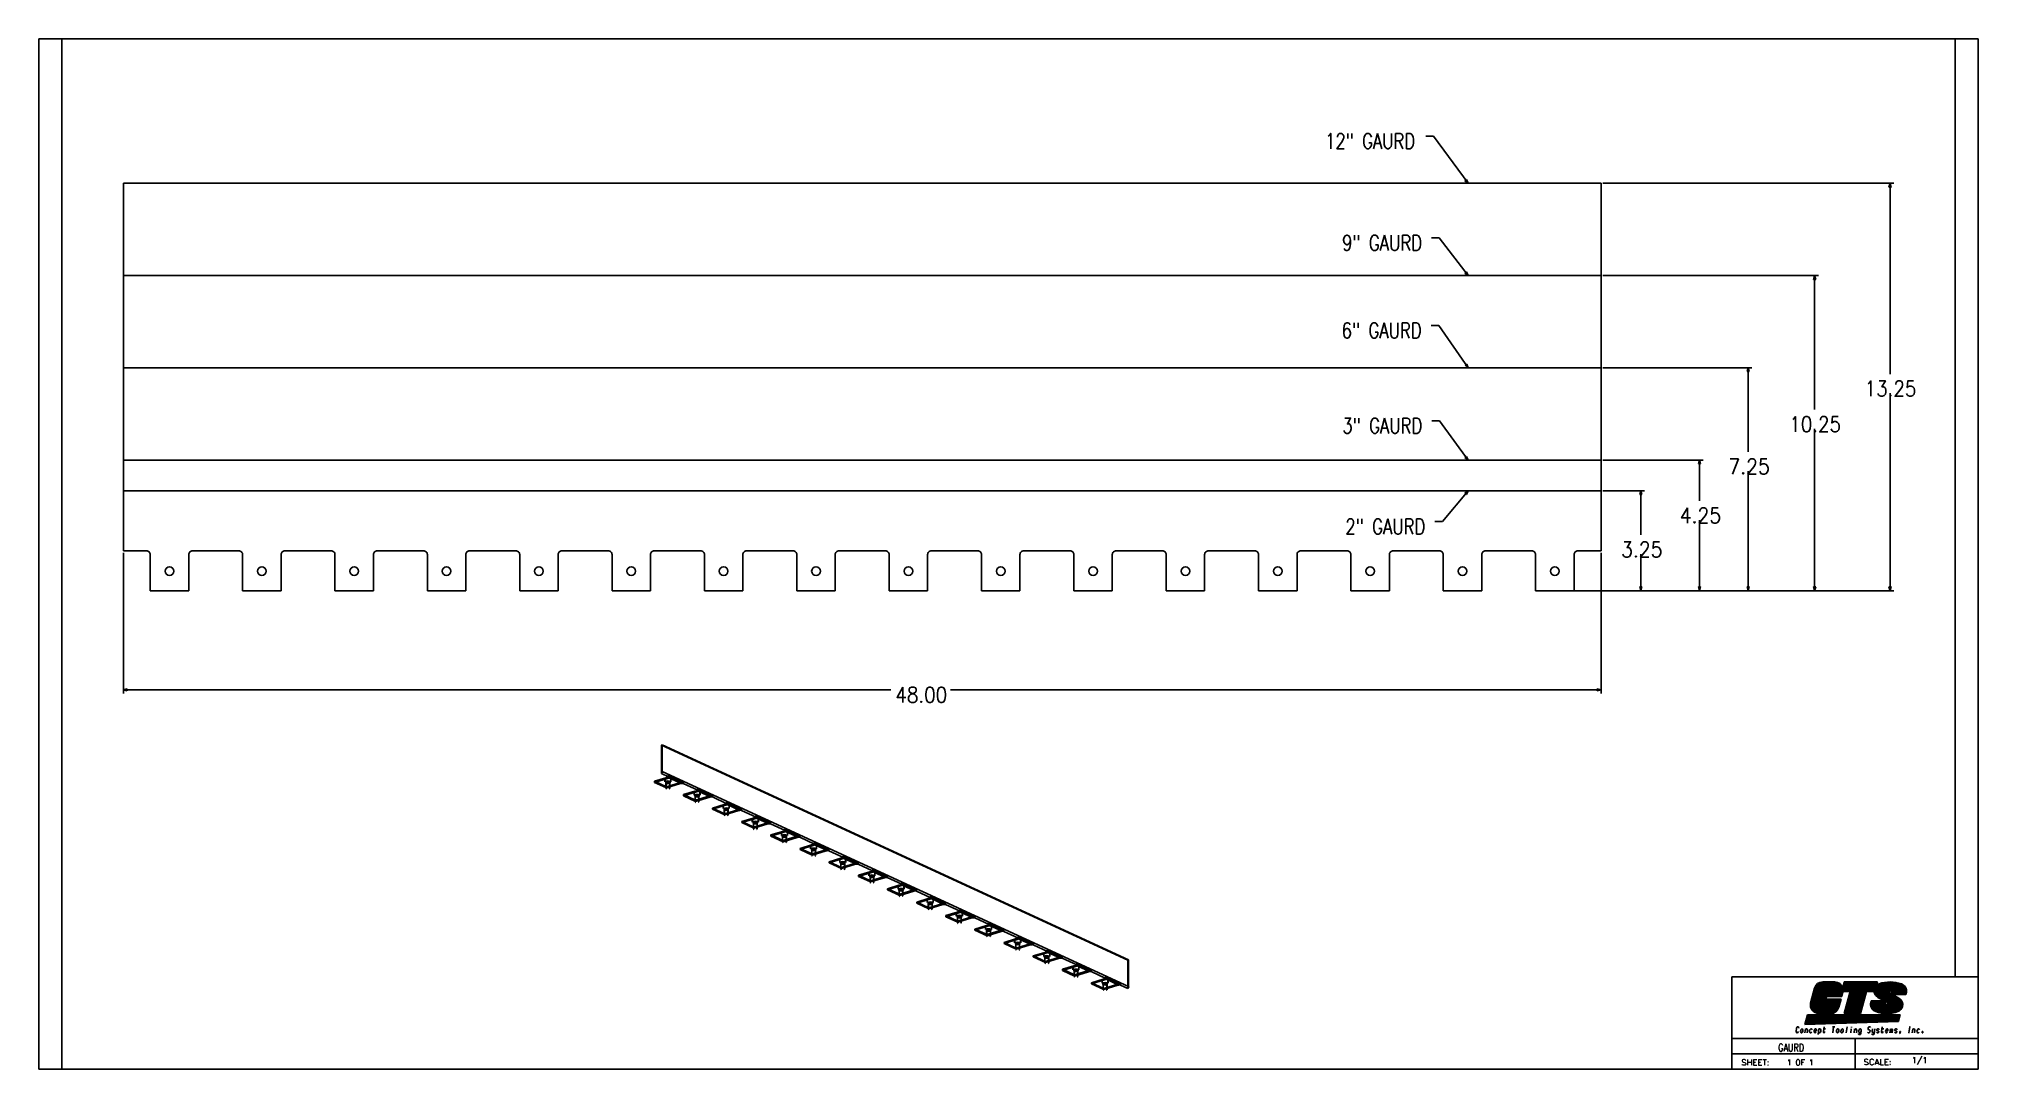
# Model space of a CAD drawing. Header units: inches. Extents: x 0.5 to 63.5, y 0.2 to 33.8.
import ezdxf
from ezdxf.lldxf.tags import DXFTag

# ---------------------------------------------------------------- set-up
doc = ezdxf.new("R2010")
doc.units = ezdxf.units.IN
doc.header["$MEASUREMENT"] = 0
for name, color, linetype in [('1', 7, 'Continuous'), ('100', 7, 'Continuous'), ('99', 7, 'Continuous')]:
    doc.layers.add(name, color=color, linetype=linetype)
doc.styles.add('blockfont', font='simplex.shx')
doc.styles.add('kanji', font='simplex.shx', dxfattribs={"bigfont": 'bigfont'})
tags = doc.linetypes.add('DASHED', pattern=[25.72, 12.86, -12.86]).pattern_tags.tags
tags[6:7] = [DXFTag(74, 4), DXFTag(75, 0), DXFTag(340, '0'), DXFTag(46, 0.0), DXFTag(50, 0.0), DXFTag(44, 0.0), DXFTag(45, 0.0)]
tags[4:5] = [DXFTag(74, 4), DXFTag(75, 0), DXFTag(340, '0'), DXFTag(46, 0.0), DXFTag(50, 0.0), DXFTag(44, 0.0), DXFTag(45, 0.0)]
doc.dimstyles.get("Standard").update_dxf_attribs({"dimtxt": 0.18, "dimasz": 0.18, "dimexe": 0.18, "dimexo": 0.0625, "dimgap": 0.09, "dimtad": 0, "dimtih": 1, "dimtoh": 1, "dimdec": 4, "dimzin": 0, "dimdsep": 46, "dimtxsty": 'Standard', "dimcen": 0.09, "dimadec": 0, "dimazin": 0, "dimtfac": 1, "dimtdec": 4, "dimtofl": 0, "dimtmove": 0, "dimatfit": 3, "dimfxl": 0, "dimtolj": 1, "dimtzin": 0, "dimarcsym": 0})

msp = doc.modelspace()

# ---------------------------------------------------------------- texts
at = {"layer": '1', "color": 7, "insert": (57.003, 0.829), "char_height": 0.25, "attachment_point": 7, "line_spacing_factor": 0.903614, "style": 'blockfont'}
msp.add_mtext('\\W00.758;\\fsimplex.shx;GAURD', dxfattribs=at)
at = {"layer": '100', "color": 7, "char_height": 0.18755, "attachment_point": 7, "line_spacing_factor": 0.903614, "style": 'kanji'}
for s, insert in [('\\W01.003;\\fsimplex.shx;1/1', (61.345, 0.39)), ('\\W01.068;\\fsimplex.shx;SHEET:', (55.804, 0.378)), ('\\W00.964;\\fsimplex.shx;1 OF 1', (57.283, 0.378)), ('\\W01.079;\\fsimplex.shx;SCALE:', (59.775, 0.39))]:
    msp.add_mtext(s, dxfattribs=dict(at, insert=insert))

# ---------------------------------------------------------------- blocks, each defined once
blk = doc.blocks.new('LABLE0')
at = {"layer": '1', "color": 7}
for p in [(46.927, 19.054), (45.848, 18.054)]:
    blk.add_line(p, (46.098, 18.054), dxfattribs=at)
at = {"layer": '100', "color": 7}
for p, q in [((46.927, 19.054), (46.822, 18.98)), ((46.873, 18.937), (46.822, 18.98)), ((46.927, 19.054), (46.873, 18.937))]:
    blk.add_line(p, q, dxfattribs=at)
at = {"layer": '100', "color": 7, "insert": (42.944, 17.643), "char_height": 0.5, "attachment_point": 7, "line_spacing_factor": 0.903614, "style": 'blockfont'}
blk.add_mtext('\\W00.782;\\fsimplex.shx;2" GAURD', dxfattribs=at)
blk = doc.blocks.new('LABLE1')
at = {"layer": '1', "color": 7}
for p in [(45.748, 21.332), (46.927, 20.054)]:
    blk.add_line(p, (45.998, 21.332), dxfattribs=at)
at = {"layer": '100', "color": 7}
for p, q in [((46.826, 20.136), (46.881, 20.175)), ((46.927, 20.054), (46.881, 20.175)), ((46.927, 20.054), (46.826, 20.136))]:
    blk.add_line(p, q, dxfattribs=at)
at = {"layer": '100', "color": 7, "insert": (42.844, 20.921), "char_height": 0.5, "attachment_point": 7, "line_spacing_factor": 0.903614, "style": 'blockfont'}
blk.add_mtext('\\W00.782;\\fsimplex.shx;3" GAURD', dxfattribs=at)
blk = doc.blocks.new('LABLE2')
at = {"layer": '1', "color": 7}
for p in [(45.727, 24.43), (46.927, 23.054)]:
    blk.add_line(p, (45.977, 24.43), dxfattribs=at)
at = {"layer": '100', "color": 7}
for p, q in [((46.829, 23.138), (46.884, 23.176)), ((46.927, 23.054), (46.829, 23.138)), ((46.927, 23.054), (46.884, 23.176))]:
    blk.add_line(p, q, dxfattribs=at)
at = {"layer": '100', "color": 7, "insert": (42.824, 24.019), "char_height": 0.5, "attachment_point": 7, "line_spacing_factor": 0.903614, "style": 'blockfont'}
blk.add_mtext('\\W00.782;\\fsimplex.shx;6" GAURD', dxfattribs=at)
blk = doc.blocks.new('LABLE3')
at = {"layer": '1', "color": 7}
for p in [(45.74, 27.276), (46.927, 26.054)]:
    blk.add_line(p, (45.99, 27.276), dxfattribs=at)
at = {"layer": '100', "color": 7}
for p, q in [((46.824, 26.133), (46.878, 26.174)), ((46.927, 26.054), (46.824, 26.133)), ((46.927, 26.054), (46.878, 26.174))]:
    blk.add_line(p, q, dxfattribs=at)
at = {"layer": '100', "color": 7, "insert": (42.837, 26.864), "char_height": 0.5, "attachment_point": 7, "line_spacing_factor": 0.903614, "style": 'blockfont'}
blk.add_mtext('\\W00.782;\\fsimplex.shx;9" GAURD', dxfattribs=at)
blk = doc.blocks.new('LABLE4')
at = {"layer": '1', "color": 7}
for p in [(45.556, 30.587), (46.927, 29.054)]:
    blk.add_line(p, (45.806, 30.587), dxfattribs=at)
at = {"layer": '100', "color": 7}
for p, q in [((46.826, 29.135), (46.88, 29.175)), ((46.927, 29.054), (46.826, 29.135)), ((46.927, 29.054), (46.88, 29.175))]:
    blk.add_line(p, q, dxfattribs=at)
at = {"layer": '100', "color": 7, "insert": (42.286, 30.175), "char_height": 0.5, "attachment_point": 7, "line_spacing_factor": 0.903614, "style": 'blockfont'}
blk.add_mtext('\\W00.780;\\fsimplex.shx;12" GAURD', dxfattribs=at)
blk = doc.blocks.new('_U0')
at = {"color": 7}
for p, q in [((51.31, 29.054), (60.76, 29.054)), ((60.635, 29.054), (60.601, 28.929)), ((60.635, 29.054), (60.635, 22.851)), ((60.635, 29.054), (60.668, 28.929)), ((60.668, 28.929), (60.601, 28.929)), ((60.635, 15.804), (60.635, 22.226)), ((49.81, 15.804), (60.76, 15.804)), ((60.635, 15.804), (60.601, 15.929)), ((60.601, 15.929), (60.668, 15.929)), ((60.635, 15.804), (60.668, 15.929))]:
    blk.add_line(p, q, dxfattribs=at)
at = {"layer": '100', "color": 7, "insert": (59.812, 22.127), "char_height": 0.5, "attachment_point": 7, "line_spacing_factor": 0.903614, "style": 'blockfont'}
blk.add_mtext('\\W00.871;\\fsimplex.shx;13.25', dxfattribs=at)
blk = doc.blocks.new('_U1')
at = {"color": 7}
for p, q in [((51.31, 23.054), (56.149, 23.054)), ((56.024, 23.054), (55.991, 22.929)), ((56.058, 22.929), (55.991, 22.929)), ((56.024, 23.054), (56.024, 20.321)), ((56.024, 23.054), (56.058, 22.929)), ((56.024, 15.804), (56.024, 19.696)), ((49.81, 15.804), (56.149, 15.804)), ((56.024, 15.804), (55.991, 15.929)), ((55.991, 15.929), (56.058, 15.929)), ((56.024, 15.804), (56.058, 15.929))]:
    blk.add_line(p, q, dxfattribs=at)
at = {"layer": '100', "color": 7, "insert": (55.387, 19.597), "char_height": 0.5, "attachment_point": 7, "line_spacing_factor": 0.903614, "style": 'blockfont'}
blk.add_mtext('\\W00.896;\\fsimplex.shx;7.25', dxfattribs=at)
blk = doc.blocks.new('_U2')
at = {"color": 7}
for p, q in [((51.31, 20.054), (54.567, 20.054)), ((54.442, 20.054), (54.409, 19.929)), ((54.476, 19.929), (54.409, 19.929)), ((54.442, 20.054), (54.442, 18.728)), ((54.442, 20.054), (54.476, 19.929)), ((54.442, 15.804), (54.442, 18.103)), ((49.81, 15.804), (54.567, 15.804)), ((54.442, 15.804), (54.409, 15.929)), ((54.409, 15.929), (54.476, 15.929)), ((54.442, 15.804), (54.476, 15.929))]:
    blk.add_line(p, q, dxfattribs=at)
at = {"layer": '100', "color": 7, "insert": (53.805, 18.004), "char_height": 0.5, "attachment_point": 7, "line_spacing_factor": 0.903614, "style": 'blockfont'}
blk.add_mtext('\\W00.896;\\fsimplex.shx;4.25', dxfattribs=at)
blk = doc.blocks.new('_D3')
at = {"layer": '100', "color": 7}
for p, q in [((51.31, 26.054), (58.312, 26.054)), ((58.187, 26.054), (58.154, 25.929)), ((58.221, 25.929), (58.154, 25.929)), ((58.187, 26.054), (58.187, 21.693)), ((58.187, 26.054), (58.221, 25.929)), ((58.187, 15.804), (58.187, 21.068)), ((49.81, 15.804), (58.312, 15.804)), ((58.187, 15.804), (58.154, 15.929)), ((58.154, 15.929), (58.221, 15.929)), ((58.187, 15.804), (58.221, 15.929))]:
    blk.add_line(p, q, dxfattribs=at)
at = {"layer": '100', "color": 7, "insert": (57.364, 20.969), "char_height": 0.5, "attachment_point": 7, "line_spacing_factor": 0.903614, "style": 'blockfont'}
blk.add_mtext('\\W00.871;\\fsimplex.shx;10.25', dxfattribs=at)
blk = doc.blocks.new('_D4')
at = {"layer": '100', "color": 7}
for p, q in [((51.31, 19.054), (52.663, 19.054)), ((52.538, 19.054), (52.505, 18.929)), ((52.572, 18.929), (52.505, 18.929)), ((52.538, 19.054), (52.538, 17.622)), ((52.538, 19.054), (52.572, 18.929)), ((52.538, 15.804), (52.538, 16.997)), ((49.81, 15.804), (52.663, 15.804)), ((52.538, 15.804), (52.505, 15.929)), ((52.505, 15.929), (52.572, 15.929)), ((52.538, 15.804), (52.572, 15.929))]:
    blk.add_line(p, q, dxfattribs=at)
at = {"layer": '100', "color": 7, "insert": (51.901, 16.898), "char_height": 0.5, "attachment_point": 7, "line_spacing_factor": 0.903614, "style": 'blockfont'}
blk.add_mtext('\\W00.896;\\fsimplex.shx;3.25', dxfattribs=at)
blk = doc.blocks.new('_D5')
at = {"layer": '100', "color": 7}
for p, q in [((3.247, 17.041), (3.247, 12.46)), ((51.247, 17.041), (51.247, 12.46)), ((3.247, 12.585), (3.372, 12.618)), ((3.372, 12.618), (3.372, 12.551)), ((51.247, 12.585), (51.122, 12.618)), ((51.122, 12.551), (51.122, 12.618)), ((3.247, 12.585), (28.183, 12.585)), ((3.247, 12.585), (3.372, 12.551)), ((51.247, 12.585), (30.116, 12.585)), ((51.247, 12.585), (51.122, 12.551))]:
    blk.add_line(p, q, dxfattribs=at)
at = {"layer": '100', "color": 7, "insert": (28.327, 12.173), "char_height": 0.5, "attachment_point": 7, "line_spacing_factor": 0.903614, "style": 'blockfont'}
blk.add_mtext('\\W00.871;\\fsimplex.shx;48.00', dxfattribs=at)

# ---------------------------------------------------------------- dimensions: what is measured, and where the dimension line sits
at = {"layer": '100', "color": 7, "lineweight": -3}
for base, p2, picture, middle in [((58.187, 26.054), (51.31, 26.054), '_D3', (58.187, 21.38)), ((52.538, 19.054), (51.31, 19.054), '_D4', (52.538, 17.309))]:
    dim = msp.add_linear_dim(base=base, p1=(49.81, 15.804), p2=p2, angle=90, text=' <> ', dimstyle='Standard', override={"dimtxt": 0.5, "dimasz": 0.125, "dimexe": 0.125, "dimgap": 0.0625, "dimdec": 2, "dimblk1": 'CLOSEDBLANK', "dimclrd": 7, "dimclre": 7, "dimclrt": 7, "dimtm": -0.005, "dimtdec": 3}, dxfattribs=at)
    dim.commit()
    dim.dimension.update_dxf_attribs({"geometry": picture, "text_midpoint": middle})
dim = msp.add_linear_dim(base=(51.247, 12.585), p1=(3.247, 17.041), p2=(51.247, 17.041), text=' <> ', dimstyle='Standard', override={"dimtxt": 0.5, "dimasz": 0.125, "dimexe": 0.125, "dimgap": 0.0625, "dimdec": 2, "dimblk1": 'CLOSEDBLANK', "dimclrd": 7, "dimclre": 7, "dimclrt": 7, "dimtm": -0.005, "dimtdec": 3}, dxfattribs=at)
dim.commit()
dim.dimension.update_dxf_attribs({"geometry": '_D5', "text_midpoint": (29.149, 12.585)})

# ---------------------------------------------------------------- linework, layer by layer
at = {"layer": '1', "color": 252}
for p, q in [((20.724, 10.785), (20.754, 10.795)), ((20.724, 10.785), (20.724, 9.865)), ((20.724, 10.785), (35.873, 3.797)), ((35.903, 3.807), (20.754, 10.795)), ((20.868, 9.727), (20.496, 9.614)), ((20.496, 9.614), (20.496, 9.577)), ((20.89, 9.432), (20.496, 9.614)), ((20.89, 9.395), (20.496, 9.577)), ((20.96, 9.756), (20.724, 9.865)), ((20.89, 9.432), (21.346, 9.571)), ((21.346, 9.534), (20.89, 9.395)), ((20.951, 9.753), (20.91, 9.74)), ((20.96, 9.814), (20.96, 9.756)), ((21.434, 9.595), (20.96, 9.814)), ((21.377, 9.576), (20.971, 9.763)), ((21.346, 9.571), (21.346, 9.534)), ((21.434, 9.537), (21.434, 9.595)), ((21.907, 9.319), (21.434, 9.537)), ((20.89, 9.395), (20.89, 9.432)), ((21.815, 9.291), (21.443, 9.177)), ((21.443, 9.177), (21.443, 9.14)), ((21.837, 8.995), (21.443, 9.177)), ((21.837, 8.958), (21.443, 9.14)), ((22.293, 9.134), (21.837, 8.995)), ((21.837, 8.958), (22.293, 9.098)), ((21.837, 8.995), (21.837, 8.958)), ((21.898, 9.316), (21.857, 9.304)), ((21.907, 9.377), (21.907, 9.32)), ((22.381, 9.159), (21.907, 9.377)), ((22.324, 9.139), (21.918, 9.327)), ((22.293, 9.098), (22.293, 9.134)), ((22.381, 9.159), (22.381, 9.101)), ((22.381, 9.101), (22.853, 8.882)), ((22.389, 8.74), (22.762, 8.854)), ((22.804, 8.867), (22.845, 8.879)), ((23.327, 8.722), (22.854, 8.94)), ((22.854, 8.883), (22.854, 8.94)), ((23.27, 8.702), (22.864, 8.89)), ((22.389, 8.704), (22.389, 8.74)), ((22.784, 8.558), (22.389, 8.74)), ((22.784, 8.522), (22.389, 8.704)), ((22.784, 8.558), (23.239, 8.697)), ((23.239, 8.661), (22.784, 8.522)), ((22.784, 8.522), (22.784, 8.558)), ((23.239, 8.697), (23.239, 8.661)), ((23.327, 8.664), (23.327, 8.722)), ((23.8, 8.446), (23.327, 8.664)), ((23.708, 8.417), (23.336, 8.303)), ((23.336, 8.303), (23.336, 8.267)), ((23.731, 8.121), (23.336, 8.303)), ((23.731, 8.085), (23.336, 8.267)), ((23.731, 8.121), (24.186, 8.261)), ((24.186, 8.224), (23.731, 8.085)), ((23.792, 8.443), (23.751, 8.43)), ((23.801, 8.503), (23.801, 8.446)), ((24.274, 8.285), (23.801, 8.503)), ((24.217, 8.266), (23.811, 8.453)), ((24.186, 8.261), (24.186, 8.224)), ((24.274, 8.227), (24.274, 8.285)), ((24.747, 8.009), (24.274, 8.227)), ((23.731, 8.085), (23.731, 8.121)), ((24.655, 7.98), (24.283, 7.867)), ((24.283, 7.867), (24.283, 7.83)), ((24.678, 7.685), (24.283, 7.867)), ((24.678, 7.648), (24.283, 7.83)), ((25.133, 7.824), (24.678, 7.685)), ((24.678, 7.648), (25.133, 7.787)), ((24.678, 7.685), (24.678, 7.648)), ((24.739, 8.006), (24.698, 7.993)), ((24.748, 8.067), (24.748, 8.009)), ((25.221, 7.848), (24.748, 8.067)), ((25.164, 7.829), (24.758, 8.016)), ((25.133, 7.824), (25.133, 7.787)), ((25.221, 7.79), (25.221, 7.848)), ((25.221, 7.79), (25.694, 7.572)), ((25.645, 7.557), (25.685, 7.569)), ((26.168, 7.412), (25.694, 7.63)), ((25.694, 7.63), (25.694, 7.572)), ((26.111, 7.392), (25.705, 7.579)), ((25.23, 7.43), (25.602, 7.544)), ((25.624, 7.248), (25.23, 7.43)), ((25.23, 7.393), (25.23, 7.43)), ((25.624, 7.211), (25.23, 7.393)), ((25.624, 7.248), (26.08, 7.387)), ((26.08, 7.351), (25.624, 7.211)), ((25.624, 7.211), (25.624, 7.248)), ((26.08, 7.387), (26.08, 7.351)), ((26.168, 7.354), (26.168, 7.412)), ((26.641, 7.135), (26.168, 7.354)), ((26.549, 7.107), (26.177, 6.993)), ((26.571, 6.811), (26.177, 6.993)), ((26.177, 6.993), (26.177, 6.957)), ((26.571, 6.775), (26.177, 6.957)), ((27.027, 6.95), (26.571, 6.811)), ((26.632, 7.132), (26.591, 7.12)), ((27.115, 6.975), (26.641, 7.193)), ((26.641, 7.193), (26.641, 7.136)), ((27.058, 6.955), (26.652, 7.143)), ((27.027, 6.95), (27.027, 6.914)), ((27.115, 6.917), (27.115, 6.975)), ((26.571, 6.775), (27.027, 6.914)), ((26.571, 6.811), (26.571, 6.775)), ((27.115, 6.917), (27.587, 6.699)), ((27.124, 6.556), (27.496, 6.67)), ((27.124, 6.52), (27.124, 6.556)), ((27.518, 6.374), (27.124, 6.556)), ((27.518, 6.338), (27.124, 6.52)), ((27.974, 6.514), (27.518, 6.374)), ((27.518, 6.338), (27.974, 6.477)), ((27.518, 6.374), (27.518, 6.338)), ((27.538, 6.683), (27.579, 6.696)), ((28.061, 6.538), (27.588, 6.756)), ((27.588, 6.756), (27.588, 6.699)), ((28.005, 6.519), (27.599, 6.706)), ((27.974, 6.514), (27.974, 6.477)), ((28.061, 6.48), (28.061, 6.538)), ((28.061, 6.48), (28.534, 6.262)), ((29.008, 6.101), (28.535, 6.32)), ((28.535, 6.32), (28.535, 6.262)), ((28.07, 6.12), (28.443, 6.233)), ((28.07, 6.083), (28.07, 6.12)), ((28.465, 5.938), (28.07, 6.12)), ((28.465, 5.901), (28.07, 6.083)), ((28.465, 5.938), (28.92, 6.077)), ((28.92, 6.04), (28.465, 5.901)), ((28.465, 5.901), (28.465, 5.938)), ((28.485, 6.246), (28.526, 6.259)), ((28.951, 6.082), (28.545, 6.269)), ((28.92, 6.077), (28.92, 6.04)), ((29.008, 6.043), (29.008, 6.101)), ((29.481, 5.825), (29.008, 6.043)), ((29.389, 5.797), (29.017, 5.683)), ((29.017, 5.683), (29.017, 5.646)), ((29.412, 5.501), (29.017, 5.683)), ((29.473, 5.822), (29.432, 5.81)), ((29.955, 5.664), (29.482, 5.883)), ((29.482, 5.883), (29.482, 5.825)), ((29.898, 5.645), (29.492, 5.832)), ((29.412, 5.464), (29.017, 5.646)), ((29.412, 5.501), (29.867, 5.64)), ((29.867, 5.604), (29.412, 5.464)), ((29.412, 5.464), (29.412, 5.501)), ((29.867, 5.64), (29.867, 5.604)), ((29.955, 5.606), (29.955, 5.664)), ((30.428, 5.388), (29.955, 5.606)), ((30.336, 5.36), (29.964, 5.246)), ((30.359, 5.064), (29.964, 5.246)), ((29.964, 5.246), (29.964, 5.21)), ((30.359, 5.028), (29.964, 5.21)), ((30.359, 5.064), (30.814, 5.203)), ((30.814, 5.167), (30.359, 5.028)), ((30.359, 5.028), (30.359, 5.064)), ((30.42, 5.385), (30.379, 5.373)), ((30.429, 5.446), (30.429, 5.389)), ((30.902, 5.228), (30.429, 5.446)), ((30.845, 5.208), (30.439, 5.396)), ((30.814, 5.203), (30.814, 5.167)), ((30.902, 5.17), (30.902, 5.228)), ((31.375, 4.952), (30.902, 5.17)), ((31.283, 4.923), (30.911, 4.809)), ((31.305, 4.627), (30.911, 4.809)), ((30.911, 4.809), (30.911, 4.773)), ((31.305, 4.591), (30.911, 4.773)), ((31.761, 4.767), (31.305, 4.627)), ((31.305, 4.591), (31.761, 4.73)), ((31.305, 4.627), (31.305, 4.591)), ((31.366, 4.948), (31.326, 4.936)), ((31.849, 4.791), (31.375, 5.009)), ((31.375, 5.009), (31.375, 4.952)), ((31.792, 4.772), (31.386, 4.959)), ((31.761, 4.73), (31.761, 4.767)), ((31.849, 4.791), (31.849, 4.733)), ((31.849, 4.733), (32.322, 4.515)), ((31.858, 4.373), (32.23, 4.486)), ((32.272, 4.499), (32.313, 4.512)), ((32.796, 4.354), (32.322, 4.573)), ((32.322, 4.515), (32.322, 4.573)), ((32.739, 4.335), (32.333, 4.522)), ((32.252, 4.191), (31.858, 4.373)), ((31.858, 4.336), (31.858, 4.373)), ((32.252, 4.154), (31.858, 4.336)), ((32.252, 4.191), (32.708, 4.33)), ((32.708, 4.293), (32.252, 4.154)), ((32.252, 4.154), (32.252, 4.191)), ((32.708, 4.33), (32.708, 4.293)), ((32.796, 4.296), (32.796, 4.354)), ((33.268, 4.078), (32.796, 4.296)), ((33.177, 4.049), (32.805, 3.936)), ((32.805, 3.936), (32.805, 3.899)), ((33.199, 3.754), (32.805, 3.936)), ((33.199, 3.717), (32.805, 3.899)), ((33.199, 3.754), (33.655, 3.893)), ((33.655, 3.856), (33.199, 3.717)), ((33.26, 4.075), (33.219, 4.063)), ((33.742, 3.917), (33.269, 4.136)), ((33.269, 4.136), (33.269, 4.078)), ((33.685, 3.898), (33.279, 4.085)), ((33.655, 3.893), (33.655, 3.856)), ((33.742, 3.859), (33.742, 3.917)), ((34.215, 3.641), (33.742, 3.859)), ((35.903, 3.807), (35.873, 3.797)), ((35.873, 3.797), (35.873, 2.877)), ((35.903, 2.944), (35.903, 3.807)), ((33.199, 3.717), (33.199, 3.754)), ((34.123, 3.613), (33.751, 3.499)), ((34.146, 3.317), (33.751, 3.499)), ((33.751, 3.499), (33.751, 3.463)), ((34.146, 3.281), (33.751, 3.463)), ((34.601, 3.456), (34.146, 3.317)), ((34.146, 3.281), (34.601, 3.42)), ((34.146, 3.317), (34.146, 3.281)), ((34.207, 3.638), (34.166, 3.626)), ((34.689, 3.481), (34.216, 3.699)), ((34.216, 3.699), (34.216, 3.642)), ((34.632, 3.461), (34.226, 3.649)), ((34.601, 3.456), (34.601, 3.42)), ((34.689, 3.423), (34.689, 3.481)), ((34.689, 3.423), (35.162, 3.205)), ((34.698, 3.062), (35.07, 3.176)), ((35.113, 3.189), (35.154, 3.201)), ((35.636, 3.044), (35.163, 3.262)), ((35.163, 3.262), (35.163, 3.205)), ((35.579, 3.024), (35.173, 3.212)), ((34.698, 3.026), (34.698, 3.062)), ((35.093, 2.88), (34.698, 3.062)), ((35.093, 2.844), (34.698, 3.026)), ((35.093, 2.88), (35.548, 3.019)), ((35.548, 2.983), (35.093, 2.844)), ((35.093, 2.844), (35.093, 2.88)), ((35.548, 3.019), (35.548, 2.983)), ((35.636, 2.986), (35.636, 3.044)), ((35.873, 2.877), (35.636, 2.986))]:
    msp.add_line(p, q, dxfattribs=at)
at = {"layer": '1', "color": 252, "linetype": 'DASHED'}
for p, q in [((20.754, 9.932), (20.754, 10.795)), ((20.496, 9.577), (20.951, 9.716)), ((35.903, 2.944), (20.754, 9.932)), ((20.865, 9.597), (20.865, 9.56)), ((20.91, 9.74), (20.868, 9.727)), ((20.951, 9.716), (20.951, 9.753)), ((20.96, 9.756), (20.96, 9.756)), ((20.96, 9.756), (20.96, 9.756)), ((21.377, 9.539), (20.971, 9.727)), ((20.974, 9.735), (20.974, 9.776)), ((21.006, 9.56), (21.006, 9.597)), ((21.443, 9.14), (21.898, 9.28)), ((21.812, 9.16), (21.812, 9.124)), ((21.857, 9.304), (21.815, 9.291)), ((21.898, 9.28), (21.898, 9.316)), ((21.907, 9.32), (21.907, 9.319)), ((21.907, 9.319), (21.907, 9.319)), ((22.324, 9.103), (21.918, 9.29)), ((21.921, 9.298), (21.921, 9.339)), ((21.953, 9.124), (21.953, 9.16)), ((22.845, 8.843), (22.389, 8.704)), ((22.762, 8.854), (22.804, 8.867)), ((22.845, 8.879), (22.845, 8.843)), ((22.853, 8.882), (22.854, 8.882)), ((22.854, 8.882), (22.854, 8.883)), ((23.27, 8.666), (22.864, 8.853)), ((22.868, 8.861), (22.868, 8.902)), ((22.759, 8.723), (22.759, 8.687)), ((22.899, 8.687), (22.899, 8.723)), ((23.336, 8.267), (23.792, 8.406)), ((23.706, 8.286), (23.706, 8.25)), ((23.751, 8.43), (23.708, 8.417)), ((23.792, 8.406), (23.792, 8.443)), ((23.801, 8.445), (23.8, 8.446)), ((23.801, 8.446), (23.801, 8.445)), ((24.217, 8.229), (23.811, 8.416)), ((23.815, 8.424), (23.815, 8.466)), ((23.846, 8.25), (23.846, 8.286)), ((24.283, 7.83), (24.739, 7.969)), ((24.652, 7.85), (24.652, 7.813)), ((24.698, 7.993), (24.655, 7.98)), ((24.739, 7.969), (24.739, 8.006)), ((24.748, 8.009), (24.747, 8.009)), ((24.748, 8.009), (24.748, 8.009)), ((25.164, 7.792), (24.758, 7.98)), ((24.762, 7.988), (24.762, 8.029)), ((24.793, 7.813), (24.793, 7.85)), ((25.685, 7.533), (25.685, 7.569)), ((25.694, 7.572), (25.694, 7.572)), ((25.694, 7.572), (25.694, 7.572)), ((25.708, 7.551), (25.708, 7.592)), ((25.685, 7.533), (25.23, 7.393)), ((25.599, 7.413), (25.599, 7.376)), ((25.602, 7.544), (25.645, 7.557)), ((26.111, 7.356), (25.705, 7.543)), ((25.74, 7.376), (25.74, 7.413)), ((26.177, 6.957), (26.632, 7.096)), ((26.546, 6.976), (26.546, 6.94)), ((26.591, 7.12), (26.549, 7.107)), ((26.632, 7.096), (26.632, 7.132)), ((26.641, 7.136), (26.641, 7.135)), ((26.641, 7.135), (26.641, 7.135)), ((27.058, 6.919), (26.652, 7.106)), ((26.655, 7.114), (26.655, 7.155)), ((26.687, 6.94), (26.687, 6.976)), ((27.579, 6.659), (27.124, 6.52)), ((27.493, 6.539), (27.493, 6.503)), ((27.496, 6.67), (27.538, 6.683)), ((27.579, 6.659), (27.579, 6.696)), ((27.587, 6.699), (27.588, 6.698)), ((27.588, 6.699), (27.588, 6.698)), ((28.005, 6.482), (27.599, 6.669)), ((27.602, 6.677), (27.602, 6.718)), ((27.633, 6.503), (27.633, 6.539)), ((28.526, 6.222), (28.07, 6.083)), ((28.44, 6.103), (28.44, 6.066)), ((28.443, 6.233), (28.485, 6.246)), ((28.526, 6.222), (28.526, 6.259)), ((28.534, 6.262), (28.535, 6.262)), ((28.535, 6.262), (28.535, 6.262)), ((28.951, 6.045), (28.545, 6.233)), ((28.549, 6.24), (28.549, 6.282)), ((28.58, 6.066), (28.58, 6.103)), ((29.017, 5.646), (29.473, 5.786)), ((29.432, 5.81), (29.389, 5.797)), ((29.473, 5.786), (29.473, 5.822)), ((29.482, 5.825), (29.481, 5.825)), ((29.482, 5.825), (29.482, 5.825)), ((29.898, 5.609), (29.492, 5.796)), ((29.496, 5.804), (29.496, 5.845)), ((29.387, 5.666), (29.387, 5.629)), ((29.527, 5.629), (29.527, 5.666)), ((29.964, 5.21), (30.42, 5.349)), ((30.333, 5.229), (30.333, 5.193)), ((30.379, 5.373), (30.336, 5.36)), ((30.42, 5.349), (30.42, 5.385)), ((30.429, 5.388), (30.428, 5.388)), ((30.429, 5.389), (30.429, 5.388)), ((30.845, 5.172), (30.439, 5.359)), ((30.443, 5.367), (30.443, 5.408)), ((30.474, 5.193), (30.474, 5.229)), ((30.911, 4.773), (31.366, 4.912)), ((31.28, 4.792), (31.28, 4.756)), ((31.326, 4.936), (31.283, 4.923)), ((31.366, 4.912), (31.366, 4.948)), ((31.375, 4.951), (31.375, 4.952)), ((31.375, 4.952), (31.375, 4.951)), ((31.792, 4.735), (31.386, 4.922)), ((31.389, 4.93), (31.389, 4.971)), ((31.421, 4.756), (31.421, 4.792)), ((32.313, 4.475), (31.858, 4.336)), ((32.23, 4.486), (32.272, 4.499)), ((32.313, 4.512), (32.313, 4.475)), ((32.322, 4.515), (32.322, 4.515)), ((32.322, 4.515), (32.322, 4.515)), ((32.739, 4.298), (32.333, 4.486)), ((32.336, 4.493), (32.336, 4.535)), ((32.227, 4.356), (32.227, 4.319)), ((32.368, 4.319), (32.368, 4.356)), ((32.805, 3.899), (33.26, 4.038)), ((33.174, 3.919), (33.174, 3.882)), ((33.219, 4.063), (33.177, 4.049)), ((33.26, 4.038), (33.26, 4.075)), ((33.269, 4.078), (33.268, 4.078)), ((33.269, 4.078), (33.269, 4.078)), ((33.685, 3.862), (33.279, 4.049)), ((33.283, 4.057), (33.283, 4.098)), ((33.314, 3.882), (33.314, 3.919)), ((33.751, 3.463), (34.207, 3.602)), ((34.121, 3.482), (34.121, 3.446)), ((34.166, 3.626), (34.123, 3.613)), ((34.207, 3.602), (34.207, 3.638)), ((34.216, 3.641), (34.215, 3.641)), ((34.216, 3.642), (34.216, 3.641)), ((34.632, 3.425), (34.226, 3.612)), ((34.23, 3.62), (34.23, 3.661)), ((34.261, 3.446), (34.261, 3.482)), ((35.154, 3.165), (34.698, 3.026)), ((35.07, 3.176), (35.113, 3.189)), ((35.154, 3.165), (35.154, 3.201)), ((35.162, 3.205), (35.163, 3.204)), ((35.163, 3.205), (35.163, 3.204)), ((35.579, 2.988), (35.173, 3.175)), ((35.177, 3.183), (35.177, 3.224)), ((35.067, 3.045), (35.067, 3.009)), ((35.208, 3.009), (35.208, 3.045))]:
    msp.add_line(p, q, dxfattribs=at)
for centre, major_axis, ratio, start_param, end_param in [((20.7, 9.916), (0.0291, 0.063), 0.718873, 4.159326, 5.282899), ((20.912, 9.735), (-0.0625, 0), 0.375419, 2.25392, 2.800771), ((21.859, 9.298), (-0.0625, 0), 0.375419, 2.25392, 2.800771), ((22.805, 8.861), (-0.0625, 0), 0.375419, 2.25392, 2.800771), ((23.752, 8.424), (-0.0625, 0), 0.375419, 2.25392, 2.800771), ((24.699, 7.988), (-0.0625, 0), 0.375419, 2.25392, 2.800771), ((25.646, 7.551), (-0.0625, 0), 0.375419, 2.25392, 2.800771), ((26.593, 7.114), (-0.0625, 0), 0.375419, 2.25392, 2.800771), ((27.54, 6.677), (-0.0625, 0), 0.375419, 2.25392, 2.800771), ((28.486, 6.24), (-0.0625, 0), 0.375419, 2.25392, 2.800771), ((29.433, 5.804), (-0.0625, 0), 0.375419, 2.25392, 2.800771), ((30.38, 5.367), (-0.0625, 0), 0.375419, 2.25392, 2.800771), ((31.327, 4.93), (-0.0625, 0), 0.375419, 2.25392, 2.800771), ((32.274, 4.493), (-0.0625, 0), 0.375419, 2.25392, 2.800771), ((33.221, 4.057), (-0.0625, 0), 0.375419, 2.25392, 2.800771), ((34.167, 3.62), (-0.0625, 0), 0.375419, 2.25392, 2.800771), ((35.114, 3.183), (-0.0625, 0), 0.375419, 2.25392, 2.800771)]:
    msp.add_ellipse(centre, major_axis=major_axis, ratio=ratio, start_param=start_param, end_param=end_param, dxfattribs=at)
for centre in [(20.935, 9.597), (20.935, 9.56), (21.882, 9.16), (21.882, 9.124), (22.829, 8.723), (22.829, 8.687), (23.776, 8.286), (23.776, 8.25), (24.723, 7.85), (24.723, 7.813), (25.67, 7.413), (25.67, 7.376), (26.616, 6.976), (26.616, 6.94), (27.563, 6.539), (27.563, 6.503), (28.51, 6.103), (28.51, 6.066), (29.457, 5.666), (29.457, 5.629), (30.404, 5.229), (30.404, 5.193), (31.35, 4.792), (31.35, 4.756), (32.297, 4.356), (32.297, 4.319), (33.244, 3.919), (33.244, 3.882), (34.191, 3.482), (34.191, 3.446), (35.138, 3.045), (35.138, 3.009)]:
    msp.add_ellipse(centre, major_axis=(-0.0703, 0), ratio=0.375419, dxfattribs=at)
at = {"layer": '1', "color": 252}
for centre, major_axis, ratio, start_param, end_param in [((20.912, 9.771), (0.0625, 0), 0.375419, 5.395513, 5.942364), ((21.385, 9.553), (0.0625, 0), 0.375419, 1.707069, 2.25392), ((21.385, 9.516), (-0.0625, 0), 0.375419, 4.848662, 5.395513), ((21.859, 9.334), (0.0625, 0), 0.375419, 5.395513, 5.942364), ((22.332, 9.116), (0.0625, 0), 0.375419, 1.707069, 2.25392), ((22.332, 9.079), (-0.0625, 0), 0.375419, 4.848662, 5.395513), ((22.805, 8.898), (0.0625, 0), 0.375419, 5.395513, 5.942364), ((23.279, 8.679), (0.0625, 0), 0.375419, 1.707069, 2.25392), ((23.279, 8.643), (-0.0625, 0), 0.375419, 4.848662, 5.395513), ((23.752, 8.461), (0.0625, 0), 0.375419, 5.395513, 5.942364), ((24.226, 8.242), (0.0625, 0), 0.375419, 1.707069, 2.25392), ((24.226, 8.206), (-0.0625, 0), 0.375419, 4.848662, 5.395513), ((24.699, 8.024), (0.0625, 0), 0.375419, 5.395513, 5.942364), ((25.173, 7.806), (0.0625, 0), 0.375419, 1.707069, 2.25392), ((25.173, 7.769), (-0.0625, 0), 0.375419, 4.848662, 5.395513), ((25.646, 7.587), (0.0625, 0), 0.375419, 5.395513, 5.942364), ((26.119, 7.369), (0.0625, 0), 0.375419, 1.707069, 2.25392), ((26.119, 7.332), (-0.0625, 0), 0.375419, 4.848662, 5.395513), ((26.593, 7.151), (0.0625, 0), 0.375419, 5.395513, 5.942364), ((27.066, 6.932), (0.0625, 0), 0.375419, 1.707069, 2.25392), ((27.066, 6.896), (-0.0625, 0), 0.375419, 4.848662, 5.395513), ((27.54, 6.714), (0.0625, 0), 0.375419, 5.395513, 5.942364), ((28.013, 6.495), (0.0625, 0), 0.375419, 1.707069, 2.25392), ((28.013, 6.459), (-0.0625, 0), 0.375419, 4.848662, 5.395513), ((28.486, 6.277), (0.0625, 0), 0.375419, 5.395513, 5.942364), ((28.96, 6.059), (0.0625, 0), 0.375419, 1.707069, 2.25392), ((28.96, 6.022), (-0.0625, 0), 0.375419, 4.848662, 5.395513), ((29.433, 5.84), (0.0625, 0), 0.375419, 5.395513, 5.942364), ((29.907, 5.622), (0.0625, 0), 0.375419, 1.707069, 2.25392), ((29.907, 5.585), (-0.0625, 0), 0.375419, 4.848662, 5.395513), ((30.38, 5.403), (0.0625, 0), 0.375419, 5.395513, 5.942364), ((30.854, 5.185), (0.0625, 0), 0.375419, 1.707069, 2.25392), ((30.854, 5.149), (-0.0625, 0), 0.375419, 4.848662, 5.395513), ((31.327, 4.967), (0.0625, 0), 0.375419, 5.395513, 5.942364), ((31.8, 4.748), (0.0625, 0), 0.375419, 1.707069, 2.25392), ((31.8, 4.712), (-0.0625, 0), 0.375419, 4.848662, 5.395513), ((32.274, 4.53), (0.0625, 0), 0.375419, 5.395513, 5.942364), ((32.747, 4.312), (0.0625, 0), 0.375419, 1.707069, 2.25392), ((32.747, 4.275), (-0.0625, 0), 0.375419, 4.848662, 5.395513), ((33.221, 4.093), (0.0625, 0), 0.375419, 5.395513, 5.942364), ((33.694, 3.875), (0.0625, 0), 0.375419, 1.707069, 2.25392), ((33.694, 3.838), (-0.0625, 0), 0.375419, 4.848662, 5.395513), ((34.167, 3.656), (0.0625, 0), 0.375419, 5.395513, 5.942364), ((34.641, 3.438), (0.0625, 0), 0.375419, 1.707069, 2.25392), ((34.641, 3.402), (-0.0625, 0), 0.375419, 4.848662, 5.395513), ((35.114, 3.22), (0.0625, 0), 0.375419, 5.395513, 5.942364), ((35.588, 3.001), (0.0625, 0), 0.375419, 1.707069, 2.25392), ((35.588, 2.965), (-0.0625, 0), 0.375419, 4.848662, 5.395513), ((35.85, 2.928), (0.0291, 0.063), 0.718873, 4.159326, 5.282899)]:
    msp.add_ellipse(centre, major_axis=major_axis, ratio=ratio, start_param=start_param, end_param=end_param, dxfattribs=at)
for points in [[(20.96, 9.814), (20.963, 9.81), (20.975, 9.775), (20.971, 9.763)], [(21.907, 9.377), (21.909, 9.374), (21.921, 9.338), (21.918, 9.327)], [(22.854, 8.941), (22.856, 8.937), (22.868, 8.901), (22.864, 8.89)], [(23.8, 8.504), (23.803, 8.5), (23.815, 8.465), (23.811, 8.453)], [(24.747, 8.067), (24.75, 8.063), (24.762, 8.028), (24.758, 8.016)], [(25.694, 7.63), (25.697, 7.627), (25.709, 7.591), (25.705, 7.579)], [(26.641, 7.194), (26.644, 7.19), (26.656, 7.154), (26.652, 7.143)], [(27.588, 6.757), (27.59, 6.753), (27.602, 6.718), (27.599, 6.706)], [(28.535, 6.32), (28.537, 6.316), (28.549, 6.281), (28.545, 6.269)], [(29.481, 5.883), (29.484, 5.879), (29.496, 5.844), (29.492, 5.832)], [(30.428, 5.447), (30.431, 5.443), (30.443, 5.407), (30.439, 5.396)], [(31.375, 5.01), (31.378, 5.006), (31.39, 4.971), (31.386, 4.959)], [(32.322, 4.573), (32.324, 4.569), (32.337, 4.534), (32.333, 4.522)], [(33.269, 4.136), (33.271, 4.132), (33.283, 4.097), (33.279, 4.085)], [(34.216, 3.699), (34.218, 3.696), (34.23, 3.66), (34.226, 3.649)], [(35.162, 3.263), (35.165, 3.259), (35.177, 3.224), (35.173, 3.212)]]:
    msp.add_open_spline(points, degree=3, dxfattribs=at)
at = {"layer": '1', "color": 252, "linetype": 'DASHED'}
for points in [[(20.971, 9.727), (20.974, 9.739), (20.96, 9.756)], [(21.918, 9.29), (21.921, 9.302), (21.907, 9.319)], [(22.864, 8.853), (22.868, 8.866), (22.854, 8.882)], [(23.811, 8.416), (23.815, 8.429), (23.801, 8.445)], [(24.758, 7.98), (24.762, 7.992), (24.748, 8.009)], [(25.705, 7.543), (25.709, 7.555), (25.694, 7.572)], [(26.652, 7.106), (26.655, 7.119), (26.641, 7.135)], [(27.599, 6.669), (27.602, 6.682), (27.588, 6.698)], [(28.545, 6.233), (28.549, 6.245), (28.535, 6.262)], [(29.492, 5.796), (29.496, 5.808), (29.482, 5.825)], [(30.439, 5.359), (30.443, 5.372), (30.429, 5.388)], [(31.386, 4.922), (31.39, 4.935), (31.375, 4.951)], [(32.333, 4.486), (32.336, 4.498), (32.322, 4.515)], [(33.279, 4.049), (33.283, 4.061), (33.269, 4.078)], [(34.226, 3.612), (34.23, 3.624), (34.216, 3.641)], [(35.173, 3.175), (35.177, 3.188), (35.163, 3.204)]]:
    msp.add_open_spline(points, degree=2, dxfattribs=at)
at = {"layer": '1', "color": 252}
for points, knots in [([(21.377, 9.576), (21.382, 9.576), (21.387, 9.577), (21.398, 9.58), (21.403, 9.582), (21.416, 9.586), (21.422, 9.589), (21.428, 9.592), (21.434, 9.595)], [0, 0, 0, 0, 0.214575, 0.214575, 0.477492, 0.477492, 0.849381, 1, 1, 1, 1]), ([(21.434, 9.537), (21.429, 9.539), (21.424, 9.541), (21.413, 9.542), (21.407, 9.541), (21.394, 9.541), (21.387, 9.54), (21.381, 9.54), (21.377, 9.539)], [0, 0, 0, 0, 0.315456, 0.315456, 0.629365, 0.629365, 0.934506, 1, 1, 1, 1]), ([(22.381, 9.101), (22.376, 9.103), (22.371, 9.104), (22.36, 9.105), (22.354, 9.105), (22.341, 9.104), (22.334, 9.103), (22.328, 9.103), (22.323, 9.103)], [0, 0, 0, 0, 0.315456, 0.315456, 0.629365, 0.629365, 0.934506, 1, 1, 1, 1]), ([(22.324, 9.139), (22.329, 9.139), (22.334, 9.14), (22.345, 9.143), (22.35, 9.145), (22.363, 9.15), (22.369, 9.153), (22.374, 9.155), (22.381, 9.159)], [0, 0, 0, 0, 0.214575, 0.214575, 0.477492, 0.477492, 0.849381, 1, 1, 1, 1]), ([(23.27, 8.702), (23.275, 8.703), (23.281, 8.704), (23.291, 8.706), (23.297, 8.708), (23.309, 8.713), (23.316, 8.716), (23.321, 8.719), (23.327, 8.722)], [0, 0, 0, 0, 0.214575, 0.214575, 0.477492, 0.477492, 0.849381, 1, 1, 1, 1]), ([(23.327, 8.664), (23.323, 8.666), (23.318, 8.667), (23.307, 8.668), (23.3, 8.668), (23.288, 8.667), (23.281, 8.667), (23.275, 8.666), (23.27, 8.666)], [0, 0, 0, 0, 0.315456, 0.315456, 0.629365, 0.629365, 0.934506, 1, 1, 1, 1]), ([(24.217, 8.266), (24.222, 8.266), (24.227, 8.267), (24.238, 8.269), (24.244, 8.271), (24.256, 8.276), (24.263, 8.279), (24.268, 8.282), (24.274, 8.285)], [0, 0, 0, 0, 0.214575, 0.214575, 0.477492, 0.477492, 0.849381, 1, 1, 1, 1]), ([(24.274, 8.227), (24.27, 8.229), (24.265, 8.23), (24.253, 8.231), (24.247, 8.231), (24.235, 8.23), (24.228, 8.23), (24.222, 8.229), (24.217, 8.229)], [0, 0, 0, 0, 0.315456, 0.315456, 0.629365, 0.629365, 0.934506, 1, 1, 1, 1]), ([(25.164, 7.829), (25.169, 7.829), (25.174, 7.83), (25.185, 7.833), (25.191, 7.835), (25.203, 7.839), (25.21, 7.842), (25.215, 7.845), (25.221, 7.848)], [0, 0, 0, 0, 0.214575, 0.214575, 0.477492, 0.477492, 0.849381, 1, 1, 1, 1]), ([(25.221, 7.79), (25.217, 7.792), (25.212, 7.793), (25.2, 7.794), (25.194, 7.794), (25.181, 7.794), (25.175, 7.793), (25.168, 7.793), (25.164, 7.792)], [0, 0, 0, 0, 0.315456, 0.315456, 0.629365, 0.629365, 0.934506, 1, 1, 1, 1]), ([(26.111, 7.392), (26.116, 7.392), (26.121, 7.393), (26.132, 7.396), (26.138, 7.398), (26.15, 7.403), (26.156, 7.406), (26.162, 7.408), (26.168, 7.412)], [0, 0, 0, 0, 0.214575, 0.214575, 0.477492, 0.477492, 0.849381, 1, 1, 1, 1]), ([(26.168, 7.354), (26.164, 7.356), (26.158, 7.357), (26.147, 7.358), (26.141, 7.358), (26.128, 7.357), (26.122, 7.356), (26.115, 7.356), (26.111, 7.356)], [0, 0, 0, 0, 0.315456, 0.315456, 0.629365, 0.629365, 0.934506, 1, 1, 1, 1]), ([(27.058, 6.955), (27.063, 6.956), (27.068, 6.957), (27.079, 6.959), (27.084, 6.961), (27.097, 6.966), (27.103, 6.969), (27.109, 6.971), (27.115, 6.975)], [0, 0, 0, 0, 0.214575, 0.214575, 0.477492, 0.477492, 0.849381, 1, 1, 1, 1]), ([(27.115, 6.917), (27.11, 6.919), (27.105, 6.92), (27.094, 6.921), (27.088, 6.921), (27.075, 6.92), (27.068, 6.92), (27.062, 6.919), (27.058, 6.919)], [0, 0, 0, 0, 0.315456, 0.315456, 0.629365, 0.629365, 0.934506, 1, 1, 1, 1]), ([(28.061, 6.48), (28.057, 6.482), (28.052, 6.483), (28.041, 6.484), (28.035, 6.484), (28.022, 6.483), (28.015, 6.483), (28.009, 6.482), (28.004, 6.482)], [0, 0, 0, 0, 0.315456, 0.315456, 0.629365, 0.629365, 0.934506, 1, 1, 1, 1]), ([(28.005, 6.519), (28.01, 6.519), (28.015, 6.52), (28.026, 6.522), (28.031, 6.524), (28.044, 6.529), (28.05, 6.532), (28.055, 6.535), (28.061, 6.538)], [0, 0, 0, 0, 0.214575, 0.214575, 0.477492, 0.477492, 0.849381, 1, 1, 1, 1]), ([(28.951, 6.082), (28.956, 6.082), (28.962, 6.083), (28.972, 6.086), (28.978, 6.088), (28.99, 6.092), (28.997, 6.095), (29.002, 6.098), (29.008, 6.101)], [0, 0, 0, 0, 0.214575, 0.214575, 0.477492, 0.477492, 0.849381, 1, 1, 1, 1]), ([(29.008, 6.043), (29.004, 6.045), (28.999, 6.046), (28.988, 6.047), (28.981, 6.047), (28.969, 6.047), (28.962, 6.046), (28.956, 6.046), (28.951, 6.045)], [0, 0, 0, 0, 0.315456, 0.315456, 0.629365, 0.629365, 0.934506, 1, 1, 1, 1]), ([(29.898, 5.645), (29.903, 5.645), (29.908, 5.646), (29.919, 5.649), (29.925, 5.651), (29.937, 5.655), (29.944, 5.658), (29.949, 5.661), (29.955, 5.664)], [0, 0, 0, 0, 0.214575, 0.214575, 0.477492, 0.477492, 0.849381, 1, 1, 1, 1]), ([(29.955, 5.606), (29.951, 5.608), (29.946, 5.61), (29.934, 5.611), (29.928, 5.611), (29.916, 5.61), (29.909, 5.609), (29.903, 5.609), (29.898, 5.609)], [0, 0, 0, 0, 0.315456, 0.315456, 0.629365, 0.629365, 0.934506, 1, 1, 1, 1]), ([(30.845, 5.208), (30.85, 5.209), (30.855, 5.209), (30.866, 5.212), (30.872, 5.214), (30.884, 5.219), (30.89, 5.222), (30.896, 5.224), (30.902, 5.228)], [0, 0, 0, 0, 0.214575, 0.214575, 0.477492, 0.477492, 0.849381, 1, 1, 1, 1]), ([(30.902, 5.17), (30.898, 5.172), (30.893, 5.173), (30.881, 5.174), (30.875, 5.174), (30.862, 5.173), (30.856, 5.172), (30.849, 5.172), (30.845, 5.172)], [0, 0, 0, 0, 0.315456, 0.315456, 0.629365, 0.629365, 0.934506, 1, 1, 1, 1]), ([(31.792, 4.772), (31.797, 4.772), (31.802, 4.773), (31.813, 4.775), (31.819, 4.777), (31.831, 4.782), (31.837, 4.785), (31.843, 4.788), (31.849, 4.791)], [0, 0, 0, 0, 0.214575, 0.214575, 0.477492, 0.477492, 0.849381, 1, 1, 1, 1]), ([(31.849, 4.733), (31.845, 4.735), (31.839, 4.736), (31.828, 4.737), (31.822, 4.737), (31.809, 4.736), (31.803, 4.736), (31.796, 4.735), (31.792, 4.735)], [0, 0, 0, 0, 0.315456, 0.315456, 0.629365, 0.629365, 0.934506, 1, 1, 1, 1]), ([(32.796, 4.296), (32.791, 4.298), (32.786, 4.299), (32.775, 4.3), (32.769, 4.3), (32.756, 4.3), (32.749, 4.299), (32.743, 4.299), (32.738, 4.298)], [0, 0, 0, 0, 0.315456, 0.315456, 0.629365, 0.629365, 0.934506, 1, 1, 1, 1]), ([(32.739, 4.335), (32.744, 4.335), (32.749, 4.336), (32.76, 4.339), (32.765, 4.34), (32.778, 4.345), (32.784, 4.348), (32.79, 4.351), (32.796, 4.354)], [0, 0, 0, 0, 0.214575, 0.214575, 0.477492, 0.477492, 0.849381, 1, 1, 1, 1]), ([(33.685, 3.898), (33.691, 3.898), (33.696, 3.899), (33.707, 3.902), (33.712, 3.904), (33.725, 3.908), (33.731, 3.911), (33.736, 3.914), (33.742, 3.917)], [0, 0, 0, 0, 0.214575, 0.214575, 0.477492, 0.477492, 0.849381, 1, 1, 1, 1]), ([(33.742, 3.859), (33.738, 3.861), (33.733, 3.863), (33.722, 3.864), (33.716, 3.863), (33.703, 3.863), (33.696, 3.862), (33.69, 3.862), (33.685, 3.862)], [0, 0, 0, 0, 0.315456, 0.315456, 0.629365, 0.629365, 0.934506, 1, 1, 1, 1]), ([(34.632, 3.461), (34.637, 3.462), (34.643, 3.462), (34.653, 3.465), (34.659, 3.467), (34.671, 3.472), (34.678, 3.475), (34.683, 3.477), (34.689, 3.481)], [0, 0, 0, 0, 0.214575, 0.214575, 0.477492, 0.477492, 0.849381, 1, 1, 1, 1]), ([(34.689, 3.423), (34.685, 3.425), (34.68, 3.426), (34.669, 3.427), (34.662, 3.427), (34.65, 3.426), (34.643, 3.425), (34.637, 3.425), (34.632, 3.425)], [0, 0, 0, 0, 0.315456, 0.315456, 0.629365, 0.629365, 0.934506, 1, 1, 1, 1]), ([(35.579, 3.024), (35.584, 3.025), (35.589, 3.026), (35.6, 3.028), (35.606, 3.03), (35.618, 3.035), (35.625, 3.038), (35.63, 3.041), (35.636, 3.044)], [0, 0, 0, 0, 0.214575, 0.214575, 0.477492, 0.477492, 0.849381, 1, 1, 1, 1]), ([(35.636, 2.986), (35.632, 2.988), (35.627, 2.989), (35.615, 2.99), (35.609, 2.99), (35.597, 2.989), (35.59, 2.989), (35.584, 2.988), (35.579, 2.988)], [0, 0, 0, 0, 0.315456, 0.315456, 0.629365, 0.629365, 0.934506, 1, 1, 1, 1])]:
    msp.add_open_spline(points, degree=3, knots=knots, dxfattribs=at)
at = {"layer": '100', "color": 7}
for p, q in [((0.5, 33.75), (63.5, 33.75)), ((0.5, 33.75), (0.5, 0.25)), ((1.25, 33.75), (1.25, 0.25)), ((62.75, 33.75), (62.75, 3.25)), ((63.5, 33.75), (63.5, 0.25)), ((55.5, 3.25), (63.5, 3.25)), ((55.5, 3.25), (55.5, 0.25)), ((58.057, 2.403), (58.187, 2.888)), ((58.067, 2.401), (58.197, 2.885)), ((58.077, 2.398), (58.207, 2.882)), ((58.84, 3.088), (58.448, 3.088)), ((58.84, 3.078), (58.448, 3.078)), ((58.84, 3.068), (58.448, 3.068)), ((58.621, 2.857), (58.474, 2.31)), ((58.63, 2.855), (58.484, 2.307)), ((58.64, 2.852), (58.493, 2.304)), ((58.576, 2.533), (58.513, 2.299)), ((58.583, 2.523), (58.523, 2.296)), ((59.043, 2.533), (58.576, 2.533)), ((59.03, 2.523), (58.583, 2.523)), ((58.66, 2.847), (58.598, 2.618)), ((59.066, 2.618), (58.598, 2.618)), ((58.669, 2.844), (58.612, 2.628)), ((59.058, 2.628), (58.612, 2.628)), ((58.679, 2.841), (58.625, 2.638)), ((59.05, 2.638), (58.625, 2.638)), ((58.961, 2.266), (59.03, 2.523)), ((58.971, 2.263), (59.043, 2.533)), ((59.05, 2.638), (59.081, 2.753)), ((59.058, 2.628), (59.091, 2.75)), ((59.066, 2.618), (59.101, 2.748)), ((59.089, 2.892), (59.099, 2.858)), ((59.095, 2.802), (59.166, 3.068)), ((59.369, 2.802), (59.095, 2.802)), ((59.098, 2.784), (59.099, 2.792)), ((59.099, 2.895), (59.15, 3.088)), ((59.099, 2.858), (59.158, 3.078)), ((59.356, 2.792), (59.099, 2.792)), ((59.343, 2.782), (59.108, 2.782)), ((60.226, 3.088), (59.15, 3.088)), ((59.15, 2.063), (59.343, 2.782)), ((60.213, 3.078), (59.158, 3.078)), ((59.163, 2.073), (59.356, 2.792)), ((60.2, 3.068), (59.166, 3.068)), ((59.176, 2.083), (59.369, 2.802)), ((59.662, 2.083), (59.854, 2.802)), ((59.669, 2.073), (59.862, 2.792)), ((59.677, 2.063), (59.87, 2.782)), ((60.129, 2.802), (59.854, 2.802)), ((60.122, 2.792), (59.862, 2.792)), ((60.113, 2.782), (59.87, 2.782)), ((60.123, 2.783), (60.122, 2.792)), ((60.129, 2.802), (60.132, 2.815)), ((60.132, 2.815), (60.141, 2.847)), ((60.141, 2.847), (60.2, 3.068)), ((60.175, 2.938), (60.213, 3.078)), ((60.195, 2.974), (60.226, 3.088)), ((60.243, 2.585), (60.451, 2.47)), ((60.248, 2.594), (60.49, 2.46)), ((60.253, 2.602), (60.542, 2.443)), ((60.622, 2.708), (60.912, 2.544)), ((60.627, 2.717), (60.679, 2.687)), ((60.632, 2.726), (60.675, 2.701)), ((60.673, 2.69), (60.917, 2.553)), ((60.675, 2.701), (60.688, 2.749)), ((60.683, 2.69), (60.698, 2.747)), ((61.141, 2.69), (60.683, 2.69)), ((60.696, 2.7), (60.707, 2.744)), ((61.133, 2.7), (60.696, 2.7)), ((61.149, 2.68), (60.711, 2.68)), ((60.711, 2.68), (60.921, 2.561)), ((61.133, 2.7), (61.148, 2.755)), ((61.141, 2.69), (61.158, 2.754)), ((61.149, 2.68), (61.168, 2.752)), ((61.158, 2.754), (61.158, 2.754)), ((61.168, 2.753), (61.168, 2.752)), ((57.954, 2.017), (57.87, 1.705)), ((57.962, 2.007), (57.884, 1.715)), ((57.969, 1.997), (57.897, 1.726)), ((60.967, 2.017), (57.954, 2.017)), ((60.954, 2.007), (57.962, 2.007)), ((60.941, 1.997), (57.969, 1.997)), ((58.71, 2.083), (58.318, 2.083)), ((58.71, 2.073), (58.318, 2.073)), ((58.71, 2.063), (58.318, 2.063)), ((58.591, 2.513), (58.532, 2.294)), ((59.017, 2.513), (58.591, 2.513)), ((58.952, 2.269), (59.017, 2.513)), ((59.677, 2.063), (59.15, 2.063)), ((59.669, 2.073), (59.163, 2.073)), ((59.662, 2.083), (59.176, 2.083)), ((60.008, 2.43), (60.019, 2.47)), ((60.018, 2.428), (60.027, 2.46)), ((60.451, 2.47), (60.019, 2.47)), ((60.481, 2.46), (60.027, 2.46)), ((60.028, 2.425), (60.034, 2.45)), ((60.468, 2.45), (60.034, 2.45)), ((60.457, 2.407), (60.468, 2.45)), ((60.466, 2.404), (60.481, 2.46)), ((60.476, 2.402), (60.489, 2.449)), ((60.485, 2.463), (60.537, 2.434)), ((60.489, 2.449), (60.532, 2.426)), ((60.894, 1.822), (60.941, 1.997)), ((60.902, 1.812), (60.954, 2.007)), ((60.91, 1.802), (60.967, 2.017)), ((61.035, 2.29), (61.035, 2.289)), ((61.035, 2.289), (61.035, 2.289)), ((61.044, 2.285), (61.045, 2.287)), ((61.045, 2.288), (61.045, 2.287)), ((57.584, 1.474), (57.599, 1.586)), ((57.597, 1.436), (57.584, 1.474)), ((57.634, 1.436), (57.597, 1.436)), ((57.599, 1.586), (57.622, 1.624)), ((57.622, 1.624), (57.66, 1.624)), ((57.657, 1.474), (57.634, 1.436)), ((57.66, 1.624), (57.673, 1.586)), ((57.734, 1.512), (57.73, 1.486)), ((57.73, 1.486), (57.733, 1.46)), ((57.733, 1.46), (57.741, 1.442)), ((57.743, 1.536), (57.734, 1.512)), ((57.741, 1.442), (57.754, 1.436)), ((57.756, 1.554), (57.743, 1.536)), ((57.754, 1.436), (57.767, 1.436)), ((57.771, 1.56), (57.756, 1.554)), ((57.767, 1.436), (57.781, 1.442)), ((57.783, 1.56), (57.771, 1.56)), ((57.781, 1.442), (57.795, 1.46)), ((57.796, 1.554), (57.783, 1.56)), ((57.795, 1.46), (57.804, 1.486)), ((57.805, 1.536), (57.796, 1.554)), ((57.804, 1.486), (57.808, 1.512)), ((57.808, 1.512), (57.805, 1.536)), ((60.91, 1.802), (57.87, 1.705)), ((57.886, 1.56), (57.87, 1.436)), ((57.88, 1.512), (57.889, 1.536)), ((60.902, 1.812), (57.884, 1.715)), ((57.889, 1.536), (57.902, 1.554)), ((60.894, 1.822), (57.897, 1.726)), ((57.902, 1.554), (57.917, 1.56)), ((57.917, 1.56), (57.929, 1.56)), ((57.929, 1.56), (57.942, 1.554)), ((57.942, 1.554), (57.951, 1.536)), ((57.954, 1.512), (57.943, 1.436)), ((57.951, 1.536), (57.954, 1.512)), ((58.021, 1.486), (58.025, 1.512)), ((58.024, 1.46), (58.021, 1.486)), ((58.032, 1.442), (58.024, 1.46)), ((58.025, 1.512), (58.034, 1.536)), ((58.045, 1.436), (58.032, 1.442)), ((58.034, 1.536), (58.047, 1.554)), ((58.065, 1.436), (58.045, 1.436)), ((58.047, 1.554), (58.062, 1.56)), ((58.062, 1.56), (58.081, 1.56)), ((58.079, 1.442), (58.065, 1.436)), ((58.092, 1.46), (58.079, 1.442)), ((58.081, 1.56), (58.094, 1.554)), ((58.094, 1.554), (58.103, 1.536)), ((58.167, 1.486), (58.171, 1.512)), ((58.17, 1.46), (58.167, 1.486)), ((58.243, 1.5), (58.169, 1.5)), ((58.178, 1.442), (58.17, 1.46)), ((58.171, 1.512), (58.18, 1.536)), ((58.191, 1.436), (58.178, 1.442)), ((58.18, 1.536), (58.193, 1.554)), ((58.204, 1.436), (58.191, 1.436)), ((58.193, 1.554), (58.208, 1.56)), ((58.218, 1.442), (58.204, 1.436)), ((58.208, 1.56), (58.22, 1.56)), ((58.232, 1.46), (58.218, 1.442)), ((58.22, 1.56), (58.233, 1.554)), ((58.233, 1.554), (58.242, 1.536)), ((58.242, 1.536), (58.245, 1.512)), ((58.245, 1.512), (58.243, 1.5)), ((58.297, 1.376), (58.322, 1.56)), ((58.349, 1.436), (58.306, 1.436)), ((58.322, 1.56), (58.365, 1.56)), ((58.363, 1.442), (58.349, 1.436)), ((58.377, 1.46), (58.363, 1.442)), ((58.365, 1.56), (58.378, 1.554)), ((58.386, 1.486), (58.377, 1.46)), ((58.378, 1.554), (58.387, 1.536)), ((58.39, 1.512), (58.386, 1.486)), ((58.387, 1.536), (58.39, 1.512)), ((58.468, 1.56), (58.541, 1.56)), ((58.471, 1.482), (58.491, 1.626)), ((58.472, 1.454), (58.471, 1.482)), ((58.481, 1.438), (58.472, 1.454)), ((58.495, 1.438), (58.481, 1.438)), ((58.508, 1.454), (58.495, 1.438)), ((58.517, 1.482), (58.508, 1.454)), ((58.841, 1.624), (58.767, 1.624)), ((58.804, 1.624), (58.779, 1.436)), ((58.898, 1.512), (58.894, 1.486)), ((58.894, 1.486), (58.897, 1.46)), ((58.897, 1.46), (58.905, 1.442)), ((58.907, 1.536), (58.898, 1.512)), ((58.905, 1.442), (58.918, 1.436)), ((58.92, 1.554), (58.907, 1.536)), ((58.918, 1.436), (58.931, 1.436)), ((58.935, 1.56), (58.92, 1.554)), ((58.931, 1.436), (58.945, 1.442)), ((58.947, 1.56), (58.935, 1.56)), ((58.945, 1.442), (58.959, 1.46)), ((58.96, 1.554), (58.947, 1.56)), ((58.959, 1.46), (58.968, 1.486)), ((58.969, 1.536), (58.96, 1.554)), ((58.968, 1.486), (58.972, 1.512)), ((58.972, 1.512), (58.969, 1.536)), ((59.043, 1.512), (59.039, 1.486)), ((59.039, 1.486), (59.042, 1.46)), ((59.042, 1.46), (59.05, 1.442)), ((59.052, 1.536), (59.043, 1.512)), ((59.05, 1.442), (59.063, 1.436)), ((59.065, 1.554), (59.052, 1.536)), ((59.063, 1.436), (59.076, 1.436)), ((59.08, 1.56), (59.065, 1.554)), ((59.076, 1.436), (59.09, 1.442)), ((59.092, 1.56), (59.08, 1.56)), ((59.09, 1.442), (59.104, 1.46)), ((59.105, 1.554), (59.092, 1.56)), ((59.104, 1.46), (59.113, 1.486)), ((59.114, 1.536), (59.105, 1.554)), ((59.113, 1.486), (59.117, 1.512)), ((59.117, 1.512), (59.114, 1.536)), ((59.24, 1.626), (59.216, 1.436)), ((59.378, 1.56), (59.361, 1.436)), ((59.386, 1.626), (59.383, 1.62)), ((59.383, 1.62), (59.384, 1.612)), ((59.384, 1.612), (59.387, 1.62)), ((59.387, 1.62), (59.386, 1.626)), ((59.485, 1.56), (59.469, 1.436)), ((59.479, 1.512), (59.488, 1.536)), ((59.488, 1.536), (59.501, 1.554)), ((59.501, 1.554), (59.516, 1.56)), ((59.516, 1.56), (59.528, 1.56)), ((59.528, 1.56), (59.541, 1.554)), ((59.541, 1.554), (59.55, 1.536)), ((59.553, 1.512), (59.542, 1.436)), ((59.55, 1.536), (59.553, 1.512)), ((59.612, 1.414), (59.611, 1.394)), ((59.611, 1.394), (59.617, 1.378)), ((59.617, 1.378), (59.623, 1.376)), ((59.625, 1.512), (59.621, 1.486)), ((59.621, 1.486), (59.624, 1.46)), ((59.623, 1.376), (59.663, 1.376)), ((59.624, 1.46), (59.632, 1.442)), ((59.634, 1.536), (59.625, 1.512)), ((59.632, 1.442), (59.645, 1.436)), ((59.647, 1.554), (59.634, 1.536)), ((59.645, 1.436), (59.658, 1.436)), ((59.662, 1.56), (59.647, 1.554)), ((59.658, 1.436), (59.672, 1.442)), ((59.674, 1.56), (59.662, 1.56)), ((59.663, 1.376), (59.671, 1.378)), ((59.671, 1.378), (59.681, 1.394)), ((59.672, 1.442), (59.686, 1.46)), ((59.687, 1.554), (59.674, 1.56)), ((59.681, 1.394), (59.685, 1.408)), ((59.685, 1.408), (59.699, 1.512)), ((59.686, 1.46), (59.695, 1.486)), ((59.696, 1.536), (59.687, 1.554)), ((59.699, 1.512), (59.696, 1.536)), ((59.907, 1.454), (59.923, 1.436)), ((59.92, 1.548), (59.927, 1.606)), ((59.937, 1.53), (59.92, 1.548)), ((59.923, 1.436), (59.962, 1.436)), ((59.927, 1.606), (59.949, 1.624)), ((59.973, 1.53), (59.937, 1.53)), ((59.949, 1.624), (59.986, 1.624)), ((59.962, 1.436), (59.982, 1.456)), ((59.989, 1.51), (59.973, 1.53)), ((59.982, 1.456), (59.989, 1.51)), ((59.986, 1.624), (60.002, 1.606)), ((60.046, 1.388), (60.046, 1.404)), ((60.05, 1.376), (60.046, 1.388)), ((60.054, 1.376), (60.05, 1.376)), ((60.104, 1.376), (60.054, 1.376)), ((60.067, 1.56), (60.057, 1.486)), ((60.057, 1.486), (60.06, 1.46)), ((60.06, 1.46), (60.068, 1.442)), ((60.068, 1.442), (60.081, 1.436)), ((60.081, 1.436), (60.094, 1.436)), ((60.094, 1.436), (60.108, 1.442)), ((60.109, 1.376), (60.104, 1.376)), ((60.108, 1.442), (60.122, 1.46)), ((60.116, 1.388), (60.109, 1.376)), ((60.12, 1.404), (60.116, 1.388)), ((60.141, 1.56), (60.12, 1.404)), ((60.122, 1.46), (60.131, 1.486)), ((60.199, 1.46), (60.207, 1.442)), ((60.207, 1.52), (60.209, 1.536)), ((60.216, 1.504), (60.207, 1.52)), ((60.207, 1.442), (60.22, 1.436)), ((60.209, 1.536), (60.222, 1.554)), ((60.229, 1.5), (60.216, 1.504)), ((60.22, 1.436), (60.245, 1.436)), ((60.222, 1.554), (60.237, 1.56)), ((60.253, 1.5), (60.229, 1.5)), ((60.237, 1.56), (60.261, 1.56)), ((60.245, 1.436), (60.259, 1.442)), ((60.266, 1.492), (60.253, 1.5)), ((60.259, 1.442), (60.273, 1.46)), ((60.261, 1.56), (60.274, 1.554)), ((60.275, 1.476), (60.266, 1.492)), ((60.273, 1.46), (60.275, 1.476)), ((60.274, 1.554), (60.283, 1.536)), ((60.358, 1.56), (60.432, 1.56)), ((60.362, 1.482), (60.382, 1.626)), ((60.363, 1.454), (60.362, 1.482)), ((60.372, 1.438), (60.363, 1.454)), ((60.386, 1.438), (60.372, 1.438)), ((60.399, 1.454), (60.386, 1.438)), ((60.408, 1.482), (60.399, 1.454)), ((60.493, 1.486), (60.497, 1.512)), ((60.496, 1.46), (60.493, 1.486)), ((60.569, 1.5), (60.495, 1.5)), ((60.504, 1.442), (60.496, 1.46)), ((60.497, 1.512), (60.506, 1.536)), ((60.517, 1.436), (60.504, 1.442)), ((60.506, 1.536), (60.519, 1.554)), ((60.53, 1.436), (60.517, 1.436)), ((60.519, 1.554), (60.534, 1.56)), ((60.544, 1.442), (60.53, 1.436)), ((60.534, 1.56), (60.546, 1.56)), ((60.558, 1.46), (60.544, 1.442)), ((60.546, 1.56), (60.559, 1.554)), ((60.559, 1.554), (60.568, 1.536)), ((60.568, 1.536), (60.571, 1.512)), ((60.571, 1.512), (60.569, 1.5)), ((60.633, 1.436), (60.649, 1.56)), ((60.644, 1.522), (60.65, 1.544)), ((60.65, 1.544), (60.662, 1.558)), ((60.662, 1.558), (60.672, 1.558)), ((60.682, 1.522), (60.67, 1.436)), ((60.672, 1.558), (60.68, 1.544)), ((60.68, 1.544), (60.682, 1.522)), ((60.682, 1.522), (60.687, 1.544)), ((60.687, 1.544), (60.699, 1.558)), ((60.699, 1.558), (60.711, 1.558)), ((60.719, 1.522), (60.707, 1.436)), ((60.711, 1.558), (60.718, 1.544)), ((60.718, 1.544), (60.719, 1.522)), ((60.781, 1.46), (60.789, 1.442)), ((60.789, 1.52), (60.791, 1.536)), ((60.798, 1.504), (60.789, 1.52)), ((60.789, 1.442), (60.802, 1.436)), ((60.791, 1.536), (60.804, 1.554)), ((60.811, 1.5), (60.798, 1.504)), ((60.802, 1.436), (60.827, 1.436)), ((60.804, 1.554), (60.819, 1.56)), ((60.835, 1.5), (60.811, 1.5)), ((60.819, 1.56), (60.843, 1.56)), ((60.827, 1.436), (60.841, 1.442)), ((60.848, 1.492), (60.835, 1.5)), ((60.841, 1.442), (60.855, 1.46)), ((60.843, 1.56), (60.856, 1.554)), ((60.857, 1.476), (60.848, 1.492)), ((60.855, 1.46), (60.857, 1.476)), ((60.856, 1.554), (60.865, 1.536)), ((60.966, 1.418), (60.945, 1.398)), ((60.95, 1.436), (60.955, 1.474)), ((60.969, 1.436), (60.95, 1.436)), ((60.955, 1.474), (60.974, 1.474)), ((60.974, 1.474), (60.966, 1.418)), ((61.241, 1.436), (61.26, 1.436)), ((61.275, 1.624), (61.251, 1.436)), ((61.266, 1.624), (61.285, 1.624)), ((61.376, 1.56), (61.36, 1.436)), ((61.37, 1.512), (61.379, 1.536)), ((61.379, 1.536), (61.392, 1.554)), ((61.392, 1.554), (61.407, 1.56)), ((61.407, 1.56), (61.419, 1.56)), ((61.419, 1.56), (61.432, 1.554)), ((61.432, 1.554), (61.441, 1.536)), ((61.444, 1.512), (61.433, 1.436)), ((61.441, 1.536), (61.444, 1.512)), ((61.511, 1.486), (61.515, 1.512)), ((61.514, 1.46), (61.511, 1.486)), ((61.522, 1.442), (61.514, 1.46)), ((61.515, 1.512), (61.524, 1.536)), ((61.535, 1.436), (61.522, 1.442)), ((61.524, 1.536), (61.537, 1.554)), ((61.555, 1.436), (61.535, 1.436)), ((61.537, 1.554), (61.552, 1.56)), ((61.552, 1.56), (61.571, 1.56)), ((61.569, 1.442), (61.555, 1.436)), ((61.582, 1.46), (61.569, 1.442)), ((61.571, 1.56), (61.584, 1.554)), ((61.584, 1.554), (61.593, 1.536)), ((61.683, 1.474), (61.678, 1.436)), ((61.678, 1.436), (61.696, 1.436)), ((61.701, 1.474), (61.683, 1.474)), ((61.696, 1.436), (61.701, 1.474)), ((55.5, 1.25), (63.5, 1.25)), ((55.5, 0.75), (63.5, 0.75)), ((59.5, 1.25), (59.5, 0.25)), ((0.5, 0.25), (63.5, 0.25))]:
    msp.add_line(p, q, dxfattribs=at)
at = {"layer": '100', "color": 172}
for p, q in [((51.247, 29.054), (3.247, 29.054)), ((3.247, 17.104), (3.247, 29.054)), ((51.247, 29.054), (51.247, 17.104)), ((51.247, 26.054), (3.247, 26.054)), ((51.247, 23.054), (3.247, 23.054)), ((51.247, 20.054), (3.247, 20.054)), ((51.247, 19.054), (3.247, 19.054)), ((3.997, 17.104), (3.247, 17.104)), ((6.997, 17.104), (5.497, 17.104)), ((9.997, 17.104), (8.497, 17.104)), ((12.997, 17.104), (11.497, 17.104)), ((15.997, 17.104), (14.497, 17.104)), ((18.997, 17.104), (17.497, 17.104)), ((21.997, 17.104), (20.497, 17.104)), ((24.997, 17.104), (23.497, 17.104)), ((27.997, 17.104), (26.497, 17.104)), ((30.997, 17.104), (29.497, 17.104)), ((33.997, 17.104), (32.497, 17.104)), ((36.997, 17.104), (35.497, 17.104)), ((39.997, 17.104), (38.497, 17.104)), ((42.997, 17.104), (41.497, 17.104)), ((45.997, 17.104), (44.497, 17.104)), ((48.997, 17.104), (47.497, 17.104)), ((51.247, 17.104), (50.497, 17.104)), ((4.122, 15.804), (4.122, 16.979)), ((5.372, 16.979), (5.372, 15.804)), ((7.122, 15.804), (7.122, 16.979)), ((8.372, 16.979), (8.372, 15.804)), ((10.122, 15.804), (10.122, 16.979)), ((11.372, 16.979), (11.372, 15.804)), ((13.122, 15.804), (13.122, 16.979)), ((14.372, 16.979), (14.372, 15.804)), ((16.122, 15.804), (16.122, 16.979)), ((17.372, 16.979), (17.372, 15.804)), ((19.122, 15.804), (19.122, 16.979)), ((20.372, 16.979), (20.372, 15.804)), ((22.122, 15.804), (22.122, 16.979)), ((23.372, 16.979), (23.372, 15.804)), ((25.122, 15.804), (25.122, 16.979)), ((26.372, 16.979), (26.372, 15.804)), ((28.122, 15.804), (28.122, 16.979)), ((29.372, 16.979), (29.372, 15.804)), ((31.122, 15.804), (31.122, 16.979)), ((32.372, 16.979), (32.372, 15.804)), ((34.122, 15.804), (34.122, 16.979)), ((35.372, 16.979), (35.372, 15.804)), ((37.122, 15.804), (37.122, 16.979)), ((38.372, 16.979), (38.372, 15.804)), ((40.122, 15.804), (40.122, 16.979)), ((41.372, 16.979), (41.372, 15.804)), ((43.122, 15.804), (43.122, 16.979)), ((44.372, 16.979), (44.372, 15.804)), ((46.122, 15.804), (46.122, 16.979)), ((47.372, 16.979), (47.372, 15.804)), ((49.122, 15.804), (49.122, 16.979)), ((50.372, 16.979), (50.372, 15.804)), ((5.372, 15.804), (4.122, 15.804)), ((8.372, 15.804), (7.122, 15.804)), ((11.372, 15.804), (10.122, 15.804)), ((14.372, 15.804), (13.122, 15.804)), ((17.372, 15.804), (16.122, 15.804)), ((20.372, 15.804), (19.122, 15.804)), ((23.372, 15.804), (22.122, 15.804)), ((26.372, 15.804), (25.122, 15.804)), ((29.372, 15.804), (28.122, 15.804)), ((32.372, 15.804), (31.122, 15.804)), ((35.372, 15.804), (34.122, 15.804)), ((38.372, 15.804), (37.122, 15.804)), ((41.372, 15.804), (40.122, 15.804)), ((44.372, 15.804), (43.122, 15.804)), ((47.372, 15.804), (46.122, 15.804)), ((50.372, 15.804), (49.122, 15.804))]:
    msp.add_line(p, q, dxfattribs=at)
at = {"layer": '100', "color": 98}
for p, q in [((58.069, 2.313), (58.242, 2.96)), ((58.075, 2.278), (58.265, 2.988)), ((58.082, 2.251), (58.285, 3.007)), ((58.091, 2.228), (58.304, 3.022)), ((58.101, 2.209), (58.322, 3.034)), ((58.112, 2.192), (58.34, 3.043)), ((58.123, 2.178), (58.357, 3.05)), ((58.134, 2.164), (58.373, 3.056)), ((58.146, 2.152), (58.389, 3.061)), ((58.158, 2.141), (58.405, 3.064)), ((58.17, 2.132), (58.421, 3.068)), ((58.183, 2.123), (58.436, 3.067)), ((58.196, 2.115), (58.451, 3.068)), ((58.209, 2.108), (58.466, 3.068)), ((58.223, 2.102), (58.481, 3.068)), ((58.236, 2.097), (58.496, 3.068)), ((58.25, 2.093), (58.511, 3.068)), ((58.264, 2.089), (58.526, 3.068)), ((58.278, 2.087), (58.541, 3.068)), ((58.293, 2.085), (58.556, 3.068)), ((58.307, 2.083), (58.571, 3.068)), ((58.322, 2.083), (58.586, 3.068)), ((58.337, 2.083), (58.601, 3.068)), ((58.352, 2.083), (58.616, 3.068)), ((58.367, 2.083), (58.631, 3.068)), ((58.382, 2.083), (58.646, 3.068)), ((58.397, 2.083), (58.661, 3.068)), ((58.412, 2.083), (58.676, 3.068)), ((58.636, 2.638), (58.751, 3.068)), ((58.64, 2.878), (58.691, 3.068)), ((58.651, 2.638), (58.766, 3.068)), ((58.656, 2.879), (58.706, 3.068)), ((58.666, 2.638), (58.781, 3.068)), ((58.669, 2.873), (58.721, 3.068)), ((58.679, 2.856), (58.736, 3.068)), ((58.681, 2.638), (58.796, 3.068)), ((58.696, 2.638), (58.811, 3.068)), ((58.711, 2.638), (58.826, 3.068)), ((58.726, 2.638), (58.841, 3.068)), ((58.741, 2.638), (58.856, 3.067)), ((58.756, 2.638), (58.871, 3.066)), ((58.771, 2.638), (58.885, 3.064)), ((58.786, 2.638), (58.899, 3.061)), ((58.801, 2.638), (58.913, 3.057)), ((58.816, 2.638), (58.927, 3.052)), ((58.831, 2.638), (58.941, 3.046)), ((58.846, 2.638), (58.954, 3.04)), ((58.861, 2.638), (58.967, 3.033)), ((58.876, 2.638), (58.98, 3.025)), ((58.891, 2.638), (58.992, 3.016)), ((58.906, 2.638), (59.005, 3.006)), ((58.921, 2.638), (59.017, 2.994)), ((58.936, 2.638), (59.028, 2.982)), ((58.951, 2.638), (59.04, 2.968)), ((58.966, 2.638), (59.05, 2.953)), ((58.981, 2.638), (59.061, 2.935)), ((58.996, 2.638), (59.07, 2.915)), ((59.011, 2.638), (59.079, 2.891)), ((59.026, 2.638), (59.086, 2.861)), ((59.041, 2.638), (59.09, 2.82)), ((59.107, 2.802), (59.178, 3.068)), ((59.121, 2.802), (59.193, 3.068)), ((59.136, 2.802), (59.207, 3.068)), ((59.151, 2.802), (59.222, 3.068)), ((59.165, 2.802), (59.236, 3.068)), ((59.18, 2.802), (59.251, 3.068)), ((59.191, 2.083), (59.455, 3.068)), ((59.194, 2.802), (59.265, 3.068)), ((59.205, 2.083), (59.469, 3.068)), ((59.209, 2.802), (59.28, 3.068)), ((59.22, 2.083), (59.484, 3.068)), ((59.223, 2.802), (59.294, 3.068)), ((59.234, 2.083), (59.498, 3.068)), ((59.238, 2.802), (59.309, 3.068)), ((59.249, 2.083), (59.513, 3.068)), ((59.252, 2.802), (59.324, 3.068)), ((59.264, 2.083), (59.527, 3.068)), ((59.267, 2.802), (59.338, 3.068)), ((59.278, 2.083), (59.542, 3.068)), ((59.282, 2.802), (59.353, 3.068)), ((59.293, 2.083), (59.556, 3.068)), ((59.296, 2.802), (59.367, 3.068)), ((59.307, 2.083), (59.571, 3.068)), ((59.311, 2.802), (59.382, 3.068)), ((59.322, 2.083), (59.586, 3.068)), ((59.325, 2.802), (59.396, 3.068)), ((59.336, 2.083), (59.6, 3.068)), ((59.34, 2.802), (59.411, 3.068)), ((59.351, 2.083), (59.615, 3.068)), ((59.354, 2.802), (59.425, 3.068)), ((59.366, 2.083), (59.629, 3.068)), ((59.369, 2.802), (59.44, 3.068)), ((59.38, 2.083), (59.644, 3.068)), ((59.395, 2.083), (59.658, 3.068)), ((59.409, 2.083), (59.673, 3.068)), ((59.424, 2.083), (59.688, 3.068)), ((59.438, 2.083), (59.702, 3.068)), ((59.453, 2.083), (59.717, 3.068)), ((59.467, 2.083), (59.731, 3.068)), ((59.482, 2.083), (59.746, 3.068)), ((59.497, 2.083), (59.76, 3.068)), ((59.511, 2.083), (59.775, 3.068)), ((59.526, 2.083), (59.789, 3.068)), ((59.54, 2.083), (59.804, 3.068)), ((59.555, 2.083), (59.819, 3.068)), ((59.569, 2.083), (59.833, 3.068)), ((59.584, 2.083), (59.848, 3.068)), ((59.598, 2.083), (59.862, 3.068)), ((59.613, 2.083), (59.877, 3.068)), ((59.628, 2.083), (59.891, 3.068)), ((59.642, 2.083), (59.906, 3.068)), ((59.657, 2.083), (59.92, 3.068)), ((59.864, 2.802), (59.935, 3.068)), ((59.878, 2.802), (59.95, 3.068)), ((59.893, 2.802), (59.964, 3.068)), ((59.908, 2.802), (59.979, 3.068)), ((59.922, 2.802), (59.993, 3.068)), ((59.937, 2.802), (60.008, 3.068)), ((59.951, 2.802), (60.022, 3.068)), ((59.966, 2.802), (60.037, 3.068)), ((59.98, 2.802), (60.051, 3.068)), ((59.995, 2.802), (60.066, 3.068)), ((60.01, 2.802), (60.081, 3.068)), ((60.024, 2.802), (60.095, 3.068)), ((60.039, 2.802), (60.11, 3.068)), ((60.053, 2.802), (60.124, 3.068)), ((60.068, 2.802), (60.139, 3.068)), ((60.082, 2.802), (60.153, 3.068)), ((60.097, 2.802), (60.168, 3.068)), ((60.111, 2.802), (60.183, 3.068)), ((60.126, 2.802), (60.197, 3.068)), ((60.134, 2.777), (60.171, 2.914)), ((60.14, 2.746), (60.193, 2.943)), ((60.148, 2.722), (60.213, 2.963)), ((60.157, 2.702), (60.231, 2.977)), ((60.167, 2.684), (60.249, 2.989)), ((60.178, 2.669), (60.266, 2.998)), ((60.188, 2.655), (60.282, 3.005)), ((60.2, 2.643), (60.298, 3.011)), ((60.211, 2.632), (60.314, 3.016)), ((60.223, 2.622), (60.33, 3.021)), ((60.235, 2.613), (60.346, 3.026)), ((60.248, 2.605), (60.362, 3.03)), ((60.261, 2.598), (60.377, 3.034)), ((60.273, 2.591), (60.393, 3.038)), ((60.286, 2.584), (60.409, 3.042)), ((60.299, 2.577), (60.424, 3.045)), ((60.311, 2.57), (60.439, 3.048)), ((60.324, 2.563), (60.455, 3.051)), ((60.337, 2.556), (60.47, 3.054)), ((60.349, 2.549), (60.485, 3.056)), ((60.362, 2.542), (60.5, 3.058)), ((60.375, 2.535), (60.515, 3.06)), ((60.387, 2.528), (60.53, 3.062)), ((60.4, 2.521), (60.545, 3.063)), ((60.413, 2.514), (60.56, 3.065)), ((60.425, 2.507), (60.575, 3.066)), ((60.438, 2.5), (60.59, 3.066)), ((60.451, 2.493), (60.605, 3.067)), ((60.463, 2.486), (60.619, 3.067)), ((60.476, 2.479), (60.634, 3.068)), ((60.489, 2.472), (60.648, 3.068)), ((60.501, 2.084), (60.662, 2.685)), ((60.502, 2.465), (60.663, 3.067)), ((60.514, 2.458), (60.593, 2.751)), ((60.516, 2.083), (60.675, 2.678)), ((60.527, 2.451), (60.601, 2.728)), ((60.53, 2.083), (60.688, 2.671)), ((60.54, 2.444), (60.612, 2.715)), ((60.545, 2.083), (60.7, 2.664)), ((60.552, 2.436), (60.624, 2.707)), ((60.559, 2.084), (60.713, 2.656)), ((60.563, 2.423), (60.637, 2.699)), ((60.571, 2.4), (60.65, 2.692)), ((60.574, 2.084), (60.726, 2.649)), ((60.589, 2.085), (60.738, 2.642)), ((60.604, 2.795), (60.677, 3.067)), ((60.604, 2.086), (60.751, 2.635)), ((60.619, 2.087), (60.763, 2.628)), ((60.623, 2.811), (60.692, 3.066)), ((60.634, 2.089), (60.776, 2.621)), ((60.639, 2.817), (60.706, 3.066)), ((60.648, 2.09), (60.789, 2.614)), ((60.654, 2.818), (60.72, 3.065)), ((60.664, 2.092), (60.801, 2.606)), ((60.668, 2.815), (60.735, 3.064)), ((60.679, 2.094), (60.814, 2.599)), ((60.681, 2.809), (60.749, 3.062)), ((60.693, 2.8), (60.763, 3.061)), ((60.694, 2.096), (60.827, 2.592)), ((60.703, 2.784), (60.777, 3.059)), ((60.707, 2.744), (60.791, 3.057)), ((60.709, 2.099), (60.839, 2.585)), ((60.71, 2.7), (60.805, 3.055)), ((60.724, 2.102), (60.852, 2.578)), ((60.725, 2.7), (60.819, 3.053)), ((60.739, 2.7), (60.833, 3.05)), ((60.74, 2.105), (60.865, 2.571)), ((60.754, 2.7), (60.847, 3.048)), ((60.755, 2.108), (60.877, 2.563)), ((60.768, 2.7), (60.861, 3.045)), ((60.771, 2.111), (60.89, 2.556)), ((60.783, 2.7), (60.874, 3.042)), ((60.786, 2.115), (60.903, 2.549)), ((60.797, 2.7), (60.888, 3.039)), ((60.802, 2.119), (60.915, 2.542)), ((60.812, 2.7), (60.902, 3.035)), ((60.818, 2.124), (60.928, 2.534)), ((60.827, 2.7), (60.915, 3.032)), ((60.833, 2.128), (60.94, 2.525)), ((60.841, 2.7), (60.929, 3.028)), ((60.856, 2.7), (60.942, 3.024)), ((60.87, 2.7), (60.956, 3.02)), ((60.885, 2.7), (60.969, 3.016)), ((60.899, 2.7), (60.983, 3.011)), ((60.914, 2.7), (60.996, 3.007)), ((60.929, 2.7), (61.009, 3.001)), ((60.943, 2.7), (61.022, 2.995)), ((60.958, 2.7), (61.035, 2.988)), ((60.972, 2.7), (61.047, 2.98)), ((60.987, 2.7), (61.059, 2.972)), ((61.001, 2.7), (61.071, 2.962)), ((61.016, 2.7), (61.083, 2.951)), ((61.03, 2.7), (61.094, 2.938)), ((61.045, 2.7), (61.105, 2.925)), ((61.06, 2.7), (61.115, 2.909)), ((61.074, 2.7), (61.125, 2.891)), ((61.089, 2.7), (61.134, 2.871)), ((61.103, 2.7), (61.142, 2.846)), ((61.118, 2.7), (61.148, 2.815)), ((61.132, 2.7), (61.149, 2.762)), ((57.984, 1.997), (57.912, 1.726)), ((57.999, 1.997), (57.927, 1.727)), ((58.014, 1.997), (57.942, 1.727)), ((58.029, 1.997), (57.957, 1.728)), ((58.044, 1.997), (57.972, 1.728)), ((58.059, 1.997), (57.987, 1.729)), ((58.074, 1.997), (58.003, 1.729)), ((58.089, 1.997), (58.018, 1.73)), ((58.104, 1.997), (58.033, 1.73)), ((58.119, 1.997), (58.048, 1.731)), ((58.134, 1.997), (58.063, 1.731)), ((58.149, 1.997), (58.078, 1.732)), ((58.164, 1.997), (58.093, 1.732)), ((58.179, 1.997), (58.108, 1.733)), ((58.194, 1.997), (58.124, 1.733)), ((58.209, 1.997), (58.139, 1.734)), ((58.224, 1.997), (58.154, 1.734)), ((58.239, 1.997), (58.169, 1.735)), ((58.254, 1.997), (58.184, 1.735)), ((58.269, 1.997), (58.199, 1.736)), ((58.284, 1.997), (58.214, 1.736)), ((58.299, 1.997), (58.23, 1.737)), ((58.314, 1.997), (58.245, 1.737)), ((58.329, 1.997), (58.26, 1.738)), ((58.344, 1.997), (58.275, 1.738)), ((58.359, 1.997), (58.29, 1.738)), ((58.374, 1.997), (58.305, 1.739)), ((58.389, 1.997), (58.32, 1.739)), ((58.404, 1.997), (58.335, 1.74)), ((58.419, 1.997), (58.351, 1.74)), ((58.434, 1.997), (58.366, 1.741)), ((58.449, 1.997), (58.381, 1.741)), ((58.464, 1.997), (58.396, 1.742)), ((58.479, 1.997), (58.411, 1.742)), ((58.494, 1.997), (58.426, 1.743)), ((58.427, 2.083), (58.481, 2.282)), ((58.509, 1.997), (58.441, 1.743)), ((58.442, 2.083), (58.493, 2.273)), ((58.524, 1.997), (58.456, 1.744)), ((58.457, 2.083), (58.508, 2.272)), ((58.472, 2.083), (58.526, 2.281)), ((58.539, 1.997), (58.472, 1.744)), ((58.487, 2.083), (58.603, 2.513)), ((58.554, 1.997), (58.487, 1.745)), ((58.502, 2.083), (58.618, 2.513)), ((58.569, 1.997), (58.502, 1.745)), ((58.517, 2.083), (58.633, 2.513)), ((58.584, 1.997), (58.517, 1.746)), ((58.532, 2.083), (58.648, 2.513)), ((58.599, 1.997), (58.532, 1.746)), ((58.547, 2.083), (58.663, 2.513)), ((58.614, 1.997), (58.547, 1.747)), ((58.562, 2.083), (58.678, 2.513)), ((58.629, 1.997), (58.562, 1.747)), ((58.577, 2.083), (58.693, 2.513)), ((58.644, 1.997), (58.578, 1.748)), ((58.592, 2.083), (58.708, 2.513)), ((58.659, 1.997), (58.593, 1.748)), ((58.607, 2.083), (58.723, 2.513)), ((58.674, 1.997), (58.608, 1.749)), ((58.622, 2.083), (58.738, 2.513)), ((58.689, 1.997), (58.623, 1.749)), ((58.637, 2.083), (58.753, 2.513)), ((58.704, 1.997), (58.638, 1.75)), ((58.652, 2.083), (58.768, 2.513)), ((58.719, 1.997), (58.653, 1.75)), ((58.667, 2.083), (58.783, 2.513)), ((58.734, 1.997), (58.668, 1.751)), ((58.682, 2.083), (58.798, 2.513)), ((58.749, 1.997), (58.683, 1.751)), ((58.698, 2.084), (58.813, 2.513)), ((58.764, 1.997), (58.699, 1.752)), ((58.712, 2.083), (58.828, 2.513)), ((58.779, 1.997), (58.714, 1.752)), ((58.728, 2.084), (58.843, 2.513)), ((58.794, 1.997), (58.729, 1.753)), ((58.743, 2.085), (58.858, 2.513)), ((58.809, 1.997), (58.744, 1.753)), ((58.759, 2.088), (58.873, 2.513)), ((58.824, 1.997), (58.759, 1.753)), ((58.839, 1.997), (58.774, 1.754)), ((58.775, 2.092), (58.888, 2.513)), ((58.854, 1.997), (58.789, 1.754)), ((58.791, 2.097), (58.903, 2.513)), ((58.869, 1.997), (58.804, 1.755)), ((58.869, 1.997), (58.804, 1.755)), ((58.808, 2.103), (58.918, 2.513)), ((58.884, 1.997), (58.82, 1.755)), ((58.825, 2.111), (58.933, 2.513)), ((58.899, 1.997), (58.835, 1.756)), ((58.843, 2.121), (58.948, 2.513)), ((58.914, 1.997), (58.85, 1.756)), ((58.861, 2.134), (58.963, 2.513)), ((58.929, 1.997), (58.865, 1.757)), ((58.88, 2.15), (58.978, 2.513)), ((58.944, 1.997), (58.88, 1.757)), ((58.959, 1.997), (58.895, 1.758)), ((58.901, 2.172), (58.993, 2.513)), ((58.974, 1.997), (58.91, 1.758)), ((58.925, 2.206), (59.008, 2.513)), ((58.989, 1.997), (58.926, 1.759)), ((59.004, 1.997), (58.941, 1.759)), ((59.019, 1.997), (58.956, 1.76)), ((59.034, 1.997), (58.971, 1.76)), ((59.049, 1.997), (58.986, 1.761)), ((59.064, 1.997), (59.001, 1.761)), ((59.079, 1.997), (59.016, 1.762)), ((59.094, 1.997), (59.031, 1.762)), ((59.109, 1.997), (59.047, 1.763)), ((59.124, 1.997), (59.062, 1.763)), ((59.139, 1.997), (59.077, 1.764)), ((59.154, 1.997), (59.092, 1.764)), ((59.169, 1.997), (59.107, 1.765)), ((59.184, 1.997), (59.122, 1.765)), ((59.199, 1.997), (59.137, 1.766)), ((59.214, 1.997), (59.152, 1.766)), ((59.229, 1.997), (59.168, 1.767)), ((59.244, 1.997), (59.183, 1.767)), ((59.259, 1.997), (59.198, 1.768)), ((59.274, 1.997), (59.213, 1.768)), ((59.289, 1.997), (59.228, 1.769)), ((59.304, 1.997), (59.243, 1.769)), ((59.319, 1.997), (59.258, 1.769)), ((59.334, 1.997), (59.273, 1.77)), ((59.349, 1.997), (59.289, 1.77)), ((59.364, 1.997), (59.304, 1.771)), ((59.379, 1.997), (59.319, 1.771)), ((59.394, 1.997), (59.334, 1.772)), ((59.409, 1.997), (59.349, 1.772)), ((59.424, 1.997), (59.364, 1.773)), ((59.439, 1.997), (59.379, 1.773)), ((59.454, 1.997), (59.395, 1.774)), ((59.469, 1.997), (59.41, 1.774)), ((59.484, 1.997), (59.425, 1.775)), ((59.499, 1.997), (59.44, 1.775)), ((59.514, 1.997), (59.455, 1.776)), ((59.529, 1.997), (59.47, 1.776)), ((59.544, 1.997), (59.485, 1.777)), ((59.559, 1.997), (59.5, 1.777)), ((59.574, 1.997), (59.516, 1.778)), ((59.589, 1.997), (59.531, 1.778)), ((59.604, 1.997), (59.546, 1.779)), ((59.619, 1.997), (59.561, 1.779)), ((59.634, 1.997), (59.576, 1.78)), ((59.649, 1.997), (59.591, 1.78)), ((59.664, 1.997), (59.606, 1.781)), ((59.679, 1.997), (59.621, 1.781)), ((59.694, 1.997), (59.637, 1.782)), ((59.709, 1.997), (59.652, 1.782)), ((59.724, 1.997), (59.667, 1.783)), ((59.739, 1.997), (59.682, 1.783)), ((59.754, 1.997), (59.697, 1.784)), ((59.754, 1.997), (59.697, 1.784)), ((59.769, 1.997), (59.712, 1.784)), ((59.784, 1.997), (59.727, 1.784)), ((59.799, 1.997), (59.743, 1.785)), ((59.814, 1.997), (59.758, 1.785)), ((59.829, 1.997), (59.773, 1.786)), ((59.844, 1.997), (59.788, 1.786)), ((59.859, 1.997), (59.803, 1.787)), ((59.874, 1.997), (59.818, 1.787)), ((59.889, 1.997), (59.833, 1.788)), ((59.904, 1.997), (59.848, 1.788)), ((59.919, 1.997), (59.864, 1.789)), ((59.934, 1.997), (59.879, 1.789)), ((59.949, 1.997), (59.894, 1.79)), ((59.964, 1.997), (59.909, 1.79)), ((59.979, 1.997), (59.924, 1.791)), ((59.994, 1.997), (59.939, 1.791)), ((60.009, 1.997), (59.954, 1.792)), ((60.024, 1.997), (59.969, 1.792)), ((60.039, 1.997), (59.985, 1.793)), ((60.054, 1.997), (60, 1.793)), ((60.069, 1.997), (60.015, 1.794)), ((60.02, 2.352), (60.046, 2.45)), ((60.025, 2.316), (60.061, 2.45)), ((60.084, 1.997), (60.03, 1.794)), ((60.032, 2.289), (60.075, 2.45)), ((60.041, 2.267), (60.09, 2.45)), ((60.099, 1.997), (60.045, 1.795)), ((60.05, 2.248), (60.104, 2.45)), ((60.114, 1.997), (60.06, 1.795)), ((60.061, 2.232), (60.119, 2.45)), ((60.071, 2.218), (60.134, 2.45)), ((60.129, 1.997), (60.075, 1.796)), ((60.082, 2.205), (60.148, 2.45)), ((60.144, 1.997), (60.09, 1.796)), ((60.094, 2.193), (60.163, 2.45)), ((60.106, 2.183), (60.177, 2.45)), ((60.159, 1.997), (60.106, 1.797)), ((60.118, 2.174), (60.192, 2.45)), ((60.174, 1.997), (60.121, 1.797)), ((60.13, 2.166), (60.206, 2.45)), ((60.189, 1.997), (60.136, 1.798)), ((60.143, 2.158), (60.221, 2.45)), ((60.204, 1.997), (60.151, 1.798)), ((60.155, 2.152), (60.236, 2.45)), ((60.219, 1.997), (60.166, 1.799)), ((60.169, 2.146), (60.25, 2.45)), ((60.234, 1.997), (60.181, 1.799)), ((60.182, 2.141), (60.265, 2.45)), ((60.195, 2.137), (60.279, 2.45)), ((60.249, 1.997), (60.196, 1.8)), ((60.209, 2.133), (60.294, 2.45)), ((60.264, 1.997), (60.212, 1.8)), ((60.222, 2.128), (60.308, 2.45)), ((60.279, 1.997), (60.227, 1.8)), ((60.236, 2.125), (60.323, 2.45)), ((60.294, 1.997), (60.242, 1.801)), ((60.249, 2.121), (60.337, 2.45)), ((60.309, 1.997), (60.257, 1.801)), ((60.263, 2.117), (60.352, 2.45)), ((60.324, 1.997), (60.272, 1.802)), ((60.276, 2.114), (60.367, 2.45)), ((60.339, 1.997), (60.287, 1.802)), ((60.29, 2.11), (60.381, 2.45)), ((60.354, 1.997), (60.302, 1.803)), ((60.304, 2.107), (60.396, 2.45)), ((60.317, 2.104), (60.41, 2.45)), ((60.369, 1.997), (60.317, 1.803)), ((60.331, 2.102), (60.425, 2.45)), ((60.384, 1.997), (60.333, 1.804)), ((60.345, 2.099), (60.439, 2.45)), ((60.399, 1.997), (60.348, 1.804)), ((60.359, 2.097), (60.454, 2.45)), ((60.414, 1.997), (60.363, 1.805)), ((60.373, 2.095), (60.457, 2.407)), ((60.429, 1.997), (60.378, 1.805)), ((60.387, 2.093), (60.461, 2.367)), ((60.444, 1.997), (60.393, 1.806)), ((60.401, 2.091), (60.471, 2.351)), ((60.459, 1.997), (60.408, 1.806)), ((60.415, 2.089), (60.483, 2.342)), ((60.474, 1.997), (60.423, 1.807)), ((60.43, 2.088), (60.496, 2.336)), ((60.489, 1.997), (60.438, 1.807)), ((60.444, 2.087), (60.51, 2.333)), ((60.504, 1.997), (60.454, 1.808)), ((60.458, 2.086), (60.525, 2.334)), ((60.519, 1.997), (60.469, 1.808)), ((60.472, 2.085), (60.541, 2.34)), ((60.534, 1.997), (60.484, 1.809)), ((60.487, 2.084), (60.56, 2.356)), ((60.549, 1.997), (60.499, 1.809)), ((60.564, 1.997), (60.514, 1.81)), ((60.579, 1.997), (60.529, 1.81)), ((60.594, 1.997), (60.544, 1.811)), ((60.609, 1.997), (60.56, 1.811)), ((60.624, 1.997), (60.575, 1.812)), ((60.639, 1.997), (60.59, 1.812)), ((60.639, 1.997), (60.59, 1.812)), ((60.654, 1.997), (60.605, 1.813)), ((60.669, 1.997), (60.62, 1.813)), ((60.684, 1.997), (60.635, 1.814)), ((60.699, 1.997), (60.65, 1.814)), ((60.714, 1.997), (60.665, 1.815)), ((60.729, 1.997), (60.681, 1.815)), ((60.744, 1.997), (60.696, 1.815)), ((60.759, 1.997), (60.711, 1.816)), ((60.774, 1.997), (60.726, 1.816)), ((60.789, 1.997), (60.741, 1.817)), ((60.804, 1.997), (60.756, 1.817)), ((60.819, 1.997), (60.771, 1.818)), ((60.834, 1.997), (60.786, 1.818)), ((60.849, 1.997), (60.802, 1.819)), ((60.864, 1.997), (60.817, 1.819)), ((60.879, 1.997), (60.832, 1.82)), ((60.894, 1.997), (60.847, 1.82)), ((60.849, 2.133), (60.952, 2.515)), ((60.909, 1.997), (60.862, 1.821)), ((60.865, 2.138), (60.963, 2.504)), ((60.924, 1.997), (60.877, 1.821)), ((60.881, 2.144), (60.975, 2.492)), ((60.939, 1.997), (60.892, 1.822)), ((60.898, 2.15), (60.985, 2.478)), ((60.914, 2.158), (60.996, 2.463)), ((60.932, 2.169), (61.006, 2.445)), ((60.95, 2.182), (61.015, 2.425)), ((60.969, 2.199), (61.023, 2.4)), ((60.99, 2.224), (61.029, 2.368)), ((61.017, 2.269), (61.029, 2.316))]:
    msp.add_line(p, q, dxfattribs=at)
at = {"layer": '100', "color": 172}
for centre in [(4.747, 16.443), (7.747, 16.443), (10.747, 16.443), (13.747, 16.443), (16.747, 16.443), (19.747, 16.443), (22.747, 16.443), (25.747, 16.443), (28.747, 16.443), (31.747, 16.443), (34.747, 16.443), (37.747, 16.443), (40.747, 16.443), (43.747, 16.443), (46.747, 16.443), (49.747, 16.443)]:
    msp.add_circle(centre, 0.141, dxfattribs=at)
for centre, start, end in [((3.997, 16.979), 0, 90.00014), ((5.497, 16.979), 89.99982, 180), ((6.997, 16.979), 0, 90.00014), ((8.497, 16.979), 89.99982, 180), ((9.997, 16.979), 0, 90.00014), ((11.497, 16.979), 89.99982, 180), ((12.997, 16.979), 0, 90.00014), ((14.497, 16.979), 89.99982, 180), ((15.997, 16.979), 0, 90.00014), ((17.497, 16.979), 89.99982, 180), ((18.997, 16.979), 0, 90.00014), ((20.497, 16.979), 89.99982, 180), ((21.997, 16.979), 0, 90.00014), ((23.497, 16.979), 89.99982, 180), ((24.997, 16.979), 0, 90.00014), ((26.497, 16.979), 89.99982, 180), ((27.997, 16.979), 0, 90.00014), ((29.497, 16.979), 89.99982, 180), ((30.997, 16.979), 0, 90.00014), ((32.497, 16.979), 89.99982, 180), ((33.997, 16.979), 0, 90.00014), ((35.497, 16.979), 89.99982, 180), ((36.997, 16.979), 0, 90.00014), ((38.497, 16.979), 89.99982, 180), ((39.997, 16.979), 0, 90.00014), ((41.497, 16.979), 89.99982, 180), ((42.997, 16.979), 0, 90.00014), ((44.497, 16.979), 89.99982, 180), ((45.997, 16.979), 0, 90.00014), ((47.497, 16.979), 89.99982, 180), ((48.997, 16.979), 0, 90.00014), ((50.497, 16.979), 89.99982, 180)]:
    msp.add_arc(centre, 0.125, start, end, dxfattribs=at)
at = {"layer": '100', "color": 7}
for centre, radius, start, end in [((58.448, 2.818), 0.27, 90, 165), ((58.448, 2.818), 0.26, 90, 165), ((58.448, 2.818), 0.25, 90, 165), ((58.65, 2.849), 0.0302, 345, 525), ((58.65, 2.849), 0.0202, 345, 525), ((58.65, 2.849), 0.0102, 345, 525), ((58.84, 2.818), 0.27, 16.58634, 90), ((58.84, 2.818), 0.26, 16.58634, 90), ((58.84, 2.818), 0.25, 345, 450), ((58.84, 2.818), 0.26, 345, 352.48493), ((58.84, 2.818), 0.27, 705, 712.48493), ((60.366, 2.808), 0.254, 185.69314, 241.12485), ((60.366, 2.808), 0.244, 185.69314, 241.12485), ((60.366, 2.808), 0.234, 178.16273, 241.12485), ((60.367, 2.786), 0.234, 109.1674, 165), ((60.641, 2.007), 1.081, 70.27399, 109.32966), ((60.641, 2.007), 1.071, 70.27399, 109.32966), ((60.641, 2.007), 1.061, 70.27399, 109.32965), ((60.651, 2.759), 0.0586, 345, 600.47504), ((60.651, 2.759), 0.0486, 345, 600.47504), ((60.651, 2.759), 0.0386, 345, 600.47504), ((60.796, 2.34), 0.234, 348.11056, 420.47504), ((60.796, 2.34), 0.244, 348.11056, 420.47504), ((60.796, 2.34), 0.254, 348.11056, 420.47504), ((60.916, 2.786), 0.234, 352.41482, 429.12726), ((60.916, 2.786), 0.244, 352.41482, 419.98724), ((60.916, 2.786), 0.254, 352.41482, 419.98724), ((58.318, 2.333), 0.27, 165, 270), ((58.318, 2.333), 0.26, 165, 270), ((58.318, 2.333), 0.25, 165, 270), ((58.503, 2.302), 0.0302, 165, 345), ((58.503, 2.302), 0.0202, 165, 345), ((58.503, 2.302), 0.0102, 165, 345), ((58.71, 2.333), 0.25, 270, 345), ((58.71, 2.333), 0.26, 270, 345), ((58.71, 2.333), 0.27, 270, 345), ((60.254, 2.365), 0.254, 165, 250.61098), ((60.254, 2.365), 0.244, 165, 250.61098), ((60.254, 2.365), 0.234, 165, 250.61098), ((60.528, 3.144), 1.081, 250.61098, 289.38902), ((60.528, 3.144), 1.071, 250.61098, 289.38902), ((60.528, 3.144), 1.061, 250.61098, 289.38902), ((60.513, 2.392), 0.0586, 165, 421.12485), ((60.513, 2.392), 0.0486, 165, 421.12485), ((60.513, 2.392), 0.0386, 165, 421.12485), ((60.803, 2.365), 0.234, 289.38902, 341.88944), ((60.803, 2.365), 0.244, 289.38902, 341.88944), ((60.803, 2.365), 0.254, 289.38902, 341.88944)]:
    msp.add_arc(centre, radius, start, end, dxfattribs=at)
for points in [[(60.287, 3.017), (60.243, 3.002), (60.204, 2.975), (60.175, 2.938)], [(60.283, 3.027), (60.251, 3.015), (60.221, 2.997), (60.195, 2.974)], [(61.003, 3.015), (61.015, 3.01), (61.027, 3.005), (61.038, 2.998)], [(61.006, 3.024), (61.019, 3.02), (61.031, 3.014), (61.043, 3.007)]]:
    msp.add_open_spline(points, degree=3, dxfattribs=at)
at = {"layer": '99', "color": 146}
for p, q in [((20.837, 9.692), (20.837, 9.597)), ((21.034, 9.597), (21.034, 9.692)), ((21.784, 9.255), (21.784, 9.16)), ((21.981, 9.16), (21.981, 9.255)), ((22.731, 8.818), (22.731, 8.723)), ((22.927, 8.723), (22.927, 8.818)), ((23.677, 8.381), (23.677, 8.286)), ((23.874, 8.286), (23.874, 8.381)), ((24.624, 7.945), (24.624, 7.85)), ((24.821, 7.85), (24.821, 7.945)), ((25.571, 7.508), (25.571, 7.413)), ((25.768, 7.413), (25.768, 7.508)), ((26.518, 7.071), (26.518, 6.976)), ((26.715, 6.976), (26.715, 7.071)), ((27.465, 6.634), (27.465, 6.539)), ((27.662, 6.539), (27.662, 6.634)), ((28.412, 6.198), (28.412, 6.103)), ((28.608, 6.103), (28.608, 6.198)), ((29.358, 5.761), (29.358, 5.666)), ((29.555, 5.666), (29.555, 5.761)), ((30.305, 5.324), (30.305, 5.229)), ((30.502, 5.229), (30.502, 5.324)), ((31.252, 4.887), (31.252, 4.792)), ((31.449, 4.792), (31.449, 4.887)), ((32.199, 4.451), (32.199, 4.356)), ((32.396, 4.356), (32.396, 4.451)), ((33.146, 4.014), (33.146, 3.919)), ((33.343, 3.919), (33.343, 4.014)), ((34.093, 3.577), (34.093, 3.482)), ((34.289, 3.482), (34.289, 3.577)), ((35.039, 3.14), (35.039, 3.045)), ((35.236, 3.045), (35.236, 3.14))]:
    msp.add_line(p, q, dxfattribs=at)
at = {"layer": '99', "color": 1, "linetype": 'DASHED'}
for p, q in [((20.842, 9.698), (20.842, 9.597)), ((20.873, 9.597), (20.873, 9.403)), ((20.998, 9.428), (20.998, 9.597)), ((21.029, 9.597), (21.029, 9.698)), ((21.788, 9.261), (21.788, 9.16)), ((21.82, 9.16), (21.82, 8.967)), ((21.945, 8.991), (21.945, 9.16)), ((21.976, 9.16), (21.976, 9.261)), ((22.735, 8.825), (22.735, 8.723)), ((22.923, 8.723), (22.923, 8.825)), ((22.767, 8.723), (22.767, 8.53)), ((22.892, 8.555), (22.892, 8.723)), ((23.682, 8.388), (23.682, 8.286)), ((23.713, 8.286), (23.713, 8.093)), ((23.838, 8.118), (23.838, 8.286)), ((23.87, 8.286), (23.87, 8.388)), ((24.629, 7.951), (24.629, 7.85)), ((24.66, 7.85), (24.66, 7.656)), ((24.785, 7.681), (24.785, 7.85)), ((24.816, 7.85), (24.816, 7.951)), ((25.576, 7.514), (25.576, 7.413)), ((25.607, 7.413), (25.607, 7.219)), ((25.732, 7.244), (25.732, 7.413)), ((25.763, 7.413), (25.763, 7.514)), ((26.523, 7.078), (26.523, 6.976)), ((26.554, 6.976), (26.554, 6.783)), ((26.679, 6.808), (26.679, 6.976)), ((26.71, 6.976), (26.71, 7.078)), ((27.469, 6.641), (27.469, 6.539)), ((27.501, 6.539), (27.501, 6.346)), ((27.626, 6.371), (27.626, 6.539)), ((27.657, 6.539), (27.657, 6.641)), ((28.416, 6.204), (28.416, 6.103)), ((28.447, 6.103), (28.447, 5.909)), ((28.572, 5.934), (28.572, 6.103)), ((28.604, 6.103), (28.604, 6.204)), ((29.363, 5.767), (29.363, 5.666)), ((29.551, 5.666), (29.551, 5.767)), ((29.394, 5.666), (29.394, 5.472)), ((29.519, 5.497), (29.519, 5.666)), ((30.31, 5.331), (30.31, 5.229)), ((30.341, 5.229), (30.341, 5.036)), ((30.466, 5.06), (30.466, 5.229)), ((30.497, 5.229), (30.497, 5.331)), ((31.257, 4.894), (31.257, 4.792)), ((31.288, 4.792), (31.288, 4.599)), ((31.413, 4.624), (31.413, 4.792)), ((31.444, 4.792), (31.444, 4.894)), ((32.204, 4.457), (32.204, 4.356)), ((32.391, 4.356), (32.391, 4.457)), ((32.235, 4.356), (32.235, 4.162)), ((32.36, 4.187), (32.36, 4.356)), ((33.15, 4.02), (33.15, 3.919)), ((33.182, 3.919), (33.182, 3.725)), ((33.307, 3.75), (33.307, 3.919)), ((33.338, 3.919), (33.338, 4.02)), ((34.097, 3.583), (34.097, 3.482)), ((34.128, 3.482), (34.128, 3.289)), ((34.253, 3.313), (34.253, 3.482)), ((34.285, 3.482), (34.285, 3.583)), ((35.044, 3.147), (35.044, 3.045)), ((35.075, 3.045), (35.075, 2.852)), ((35.2, 2.877), (35.2, 3.045)), ((35.232, 3.045), (35.232, 3.147))]:
    msp.add_line(p, q, dxfattribs=at)
at = {"layer": '99', "color": 146, "linetype": 'DASHED'}
for p, q in [((20.86, 9.719), (20.845, 9.707)), ((20.876, 9.597), (20.876, 9.392)), ((20.994, 9.392), (20.994, 9.597)), ((21.025, 9.707), (21.011, 9.719)), ((20.881, 9.383), (20.896, 9.371)), ((20.975, 9.371), (20.989, 9.383)), ((21.806, 9.282), (21.792, 9.27)), ((21.823, 9.16), (21.823, 8.956)), ((21.828, 8.947), (21.842, 8.934)), ((21.922, 8.934), (21.936, 8.947)), ((21.941, 8.956), (21.941, 9.16)), ((21.972, 9.27), (21.958, 9.282)), ((22.753, 8.845), (22.739, 8.833)), ((22.919, 8.833), (22.905, 8.845)), ((22.77, 8.723), (22.77, 8.519)), ((22.775, 8.51), (22.789, 8.498)), ((22.869, 8.498), (22.883, 8.51)), ((22.888, 8.519), (22.888, 8.723)), ((23.7, 8.409), (23.686, 8.396)), ((23.717, 8.286), (23.717, 8.082)), ((23.835, 8.082), (23.835, 8.286)), ((23.866, 8.396), (23.852, 8.409)), ((23.722, 8.073), (23.736, 8.061)), ((23.816, 8.061), (23.83, 8.073)), ((24.647, 7.972), (24.633, 7.96)), ((24.664, 7.85), (24.664, 7.645)), ((24.669, 7.636), (24.683, 7.624)), ((24.762, 7.624), (24.777, 7.636)), ((24.782, 7.645), (24.782, 7.85)), ((24.813, 7.96), (24.798, 7.972)), ((25.594, 7.535), (25.58, 7.523)), ((25.61, 7.413), (25.61, 7.209)), ((25.616, 7.2), (25.63, 7.187)), ((25.709, 7.187), (25.724, 7.2)), ((25.729, 7.209), (25.729, 7.413)), ((25.759, 7.523), (25.745, 7.535)), ((26.541, 7.098), (26.526, 7.086)), ((26.557, 6.976), (26.557, 6.772)), ((26.675, 6.772), (26.675, 6.976)), ((26.706, 7.086), (26.692, 7.098)), ((26.562, 6.763), (26.577, 6.751)), ((26.656, 6.751), (26.67, 6.763)), ((27.487, 6.661), (27.473, 6.649)), ((27.504, 6.539), (27.504, 6.335)), ((27.509, 6.326), (27.523, 6.314)), ((27.603, 6.314), (27.617, 6.326)), ((27.622, 6.335), (27.622, 6.539)), ((27.653, 6.649), (27.639, 6.661)), ((28.434, 6.225), (28.42, 6.213)), ((28.451, 6.103), (28.451, 5.898)), ((28.456, 5.889), (28.47, 5.877)), ((28.55, 5.877), (28.564, 5.889)), ((28.569, 5.898), (28.569, 6.103)), ((28.6, 6.213), (28.586, 6.225)), ((29.381, 5.788), (29.367, 5.776)), ((29.547, 5.776), (29.533, 5.788)), ((29.398, 5.666), (29.398, 5.461)), ((29.403, 5.452), (29.417, 5.44)), ((29.497, 5.44), (29.511, 5.452)), ((29.516, 5.461), (29.516, 5.666)), ((30.328, 5.351), (30.314, 5.339)), ((30.345, 5.229), (30.345, 5.025)), ((30.463, 5.025), (30.463, 5.229)), ((30.494, 5.339), (30.479, 5.351)), ((30.35, 5.016), (30.364, 5.004)), ((30.443, 5.004), (30.458, 5.016)), ((31.275, 4.914), (31.26, 4.902)), ((31.291, 4.792), (31.291, 4.588)), ((31.296, 4.579), (31.311, 4.567)), ((31.39, 4.567), (31.404, 4.579)), ((31.41, 4.588), (31.41, 4.792)), ((31.44, 4.902), (31.426, 4.914)), ((32.222, 4.478), (32.207, 4.466)), ((32.387, 4.466), (32.373, 4.478)), ((32.238, 4.356), (32.238, 4.151)), ((32.243, 4.142), (32.258, 4.13)), ((32.337, 4.13), (32.351, 4.142)), ((32.356, 4.151), (32.356, 4.356)), ((33.168, 4.041), (33.154, 4.029)), ((33.185, 3.919), (33.185, 3.714)), ((33.303, 3.714), (33.303, 3.919)), ((33.334, 4.029), (33.32, 4.041)), ((33.19, 3.705), (33.204, 3.693)), ((33.284, 3.693), (33.298, 3.705)), ((34.115, 3.604), (34.101, 3.592)), ((34.132, 3.482), (34.132, 3.278)), ((34.137, 3.269), (34.151, 3.257)), ((34.231, 3.257), (34.245, 3.269)), ((34.25, 3.278), (34.25, 3.482)), ((34.281, 3.592), (34.267, 3.604)), ((35.062, 3.167), (35.048, 3.155)), ((35.228, 3.155), (35.213, 3.167)), ((35.079, 3.045), (35.079, 2.841)), ((35.084, 2.832), (35.098, 2.82)), ((35.178, 2.82), (35.192, 2.832)), ((35.197, 2.841), (35.197, 3.045))]:
    msp.add_line(p, q, dxfattribs=at)
at = {"layer": '99', "color": 1}
for p, q in [((20.864, 9.725), (20.85, 9.712)), ((21.021, 9.712), (21.007, 9.725)), ((20.873, 9.403), (20.873, 9.38)), ((20.878, 9.37), (20.893, 9.358)), ((20.978, 9.358), (20.993, 9.37)), ((20.998, 9.38), (20.998, 9.428)), ((21.811, 9.288), (21.796, 9.276)), ((21.82, 8.967), (21.82, 8.943)), ((21.825, 8.933), (21.839, 8.921)), ((21.925, 8.921), (21.939, 8.933)), ((21.945, 8.943), (21.945, 8.991)), ((21.968, 9.276), (21.954, 9.288)), ((22.758, 8.851), (22.743, 8.839)), ((22.915, 8.839), (22.9, 8.851)), ((22.767, 8.53), (22.767, 8.506)), ((22.772, 8.497), (22.786, 8.484)), ((22.872, 8.484), (22.886, 8.497)), ((22.892, 8.506), (22.892, 8.555)), ((23.704, 8.414), (23.69, 8.402)), ((23.862, 8.402), (23.847, 8.414)), ((23.713, 8.093), (23.713, 8.069)), ((23.719, 8.06), (23.733, 8.048)), ((23.819, 8.048), (23.833, 8.06)), ((23.838, 8.069), (23.838, 8.118)), ((24.651, 7.977), (24.637, 7.965)), ((24.66, 7.656), (24.66, 7.633)), ((24.666, 7.623), (24.68, 7.611)), ((24.766, 7.611), (24.78, 7.623)), ((24.785, 7.633), (24.785, 7.681)), ((24.808, 7.965), (24.794, 7.977)), ((25.598, 7.541), (25.584, 7.529)), ((25.607, 7.219), (25.607, 7.196)), ((25.612, 7.186), (25.627, 7.174)), ((25.712, 7.174), (25.727, 7.186)), ((25.732, 7.196), (25.732, 7.244)), ((25.755, 7.529), (25.741, 7.541)), ((26.545, 7.104), (26.531, 7.092)), ((26.702, 7.092), (26.688, 7.104)), ((26.554, 6.783), (26.554, 6.759)), ((26.559, 6.749), (26.573, 6.737)), ((26.659, 6.737), (26.673, 6.749)), ((26.679, 6.759), (26.679, 6.808)), ((27.492, 6.667), (27.477, 6.655)), ((27.501, 6.346), (27.501, 6.322)), ((27.506, 6.313), (27.52, 6.301)), ((27.606, 6.301), (27.62, 6.313)), ((27.626, 6.322), (27.626, 6.371)), ((27.649, 6.655), (27.635, 6.667)), ((28.439, 6.23), (28.424, 6.218)), ((28.447, 5.909), (28.447, 5.885)), ((28.453, 5.876), (28.467, 5.864)), ((28.553, 5.864), (28.567, 5.876)), ((28.572, 5.885), (28.572, 5.934)), ((28.596, 6.218), (28.581, 6.23)), ((29.385, 5.794), (29.371, 5.782)), ((29.543, 5.782), (29.528, 5.794)), ((29.394, 5.472), (29.394, 5.449)), ((29.4, 5.439), (29.414, 5.427)), ((29.5, 5.427), (29.514, 5.439)), ((29.519, 5.449), (29.519, 5.497)), ((30.332, 5.357), (30.318, 5.345)), ((30.466, 5.012), (30.466, 5.06)), ((30.489, 5.345), (30.475, 5.357)), ((30.341, 5.036), (30.341, 5.012)), ((30.347, 5.002), (30.361, 4.99)), ((30.447, 4.99), (30.461, 5.002)), ((31.279, 4.92), (31.265, 4.908)), ((31.288, 4.599), (31.288, 4.575)), ((31.293, 4.566), (31.308, 4.554)), ((31.393, 4.554), (31.408, 4.566)), ((31.413, 4.575), (31.413, 4.624)), ((31.436, 4.908), (31.422, 4.92)), ((32.226, 4.483), (32.212, 4.471)), ((32.383, 4.471), (32.369, 4.483)), ((32.235, 4.162), (32.235, 4.138)), ((32.24, 4.129), (32.254, 4.117)), ((32.34, 4.117), (32.354, 4.129)), ((32.36, 4.138), (32.36, 4.187)), ((33.173, 4.047), (33.158, 4.034)), ((33.33, 4.034), (33.316, 4.047)), ((33.182, 3.725), (33.182, 3.702)), ((33.187, 3.692), (33.201, 3.68)), ((33.287, 3.68), (33.301, 3.692)), ((33.307, 3.702), (33.307, 3.75)), ((34.12, 3.61), (34.105, 3.598)), ((34.128, 3.289), (34.128, 3.265)), ((34.134, 3.255), (34.148, 3.243)), ((34.234, 3.243), (34.248, 3.255)), ((34.253, 3.265), (34.253, 3.313)), ((34.277, 3.598), (34.262, 3.61)), ((35.066, 3.173), (35.052, 3.161)), ((35.224, 3.161), (35.209, 3.173)), ((35.075, 2.852), (35.075, 2.828)), ((35.081, 2.819), (35.095, 2.806)), ((35.181, 2.806), (35.195, 2.819)), ((35.2, 2.828), (35.2, 2.877))]:
    msp.add_line(p, q, dxfattribs=at)

# ---------------------------------------------------------------- block references
at = {"layer": '100', "color": 7, "lineweight": -3}
for name in ['LABLE4', '_U0', 'LABLE3', 'LABLE2', '_U1', 'LABLE1', '_U2', 'LABLE0']:
    msp.add_blockref(name, (0, 0), dxfattribs=at)

msp.set_redraw_order([(e.dxf.handle, doc.entitydb.next_handle()) for e in msp.query("TEXT MTEXT ATTDEF DIMENSION ARC_DIMENSION")])  # texts and dimensions are drawn at this point

doc.saveas('drawing.dxf')
